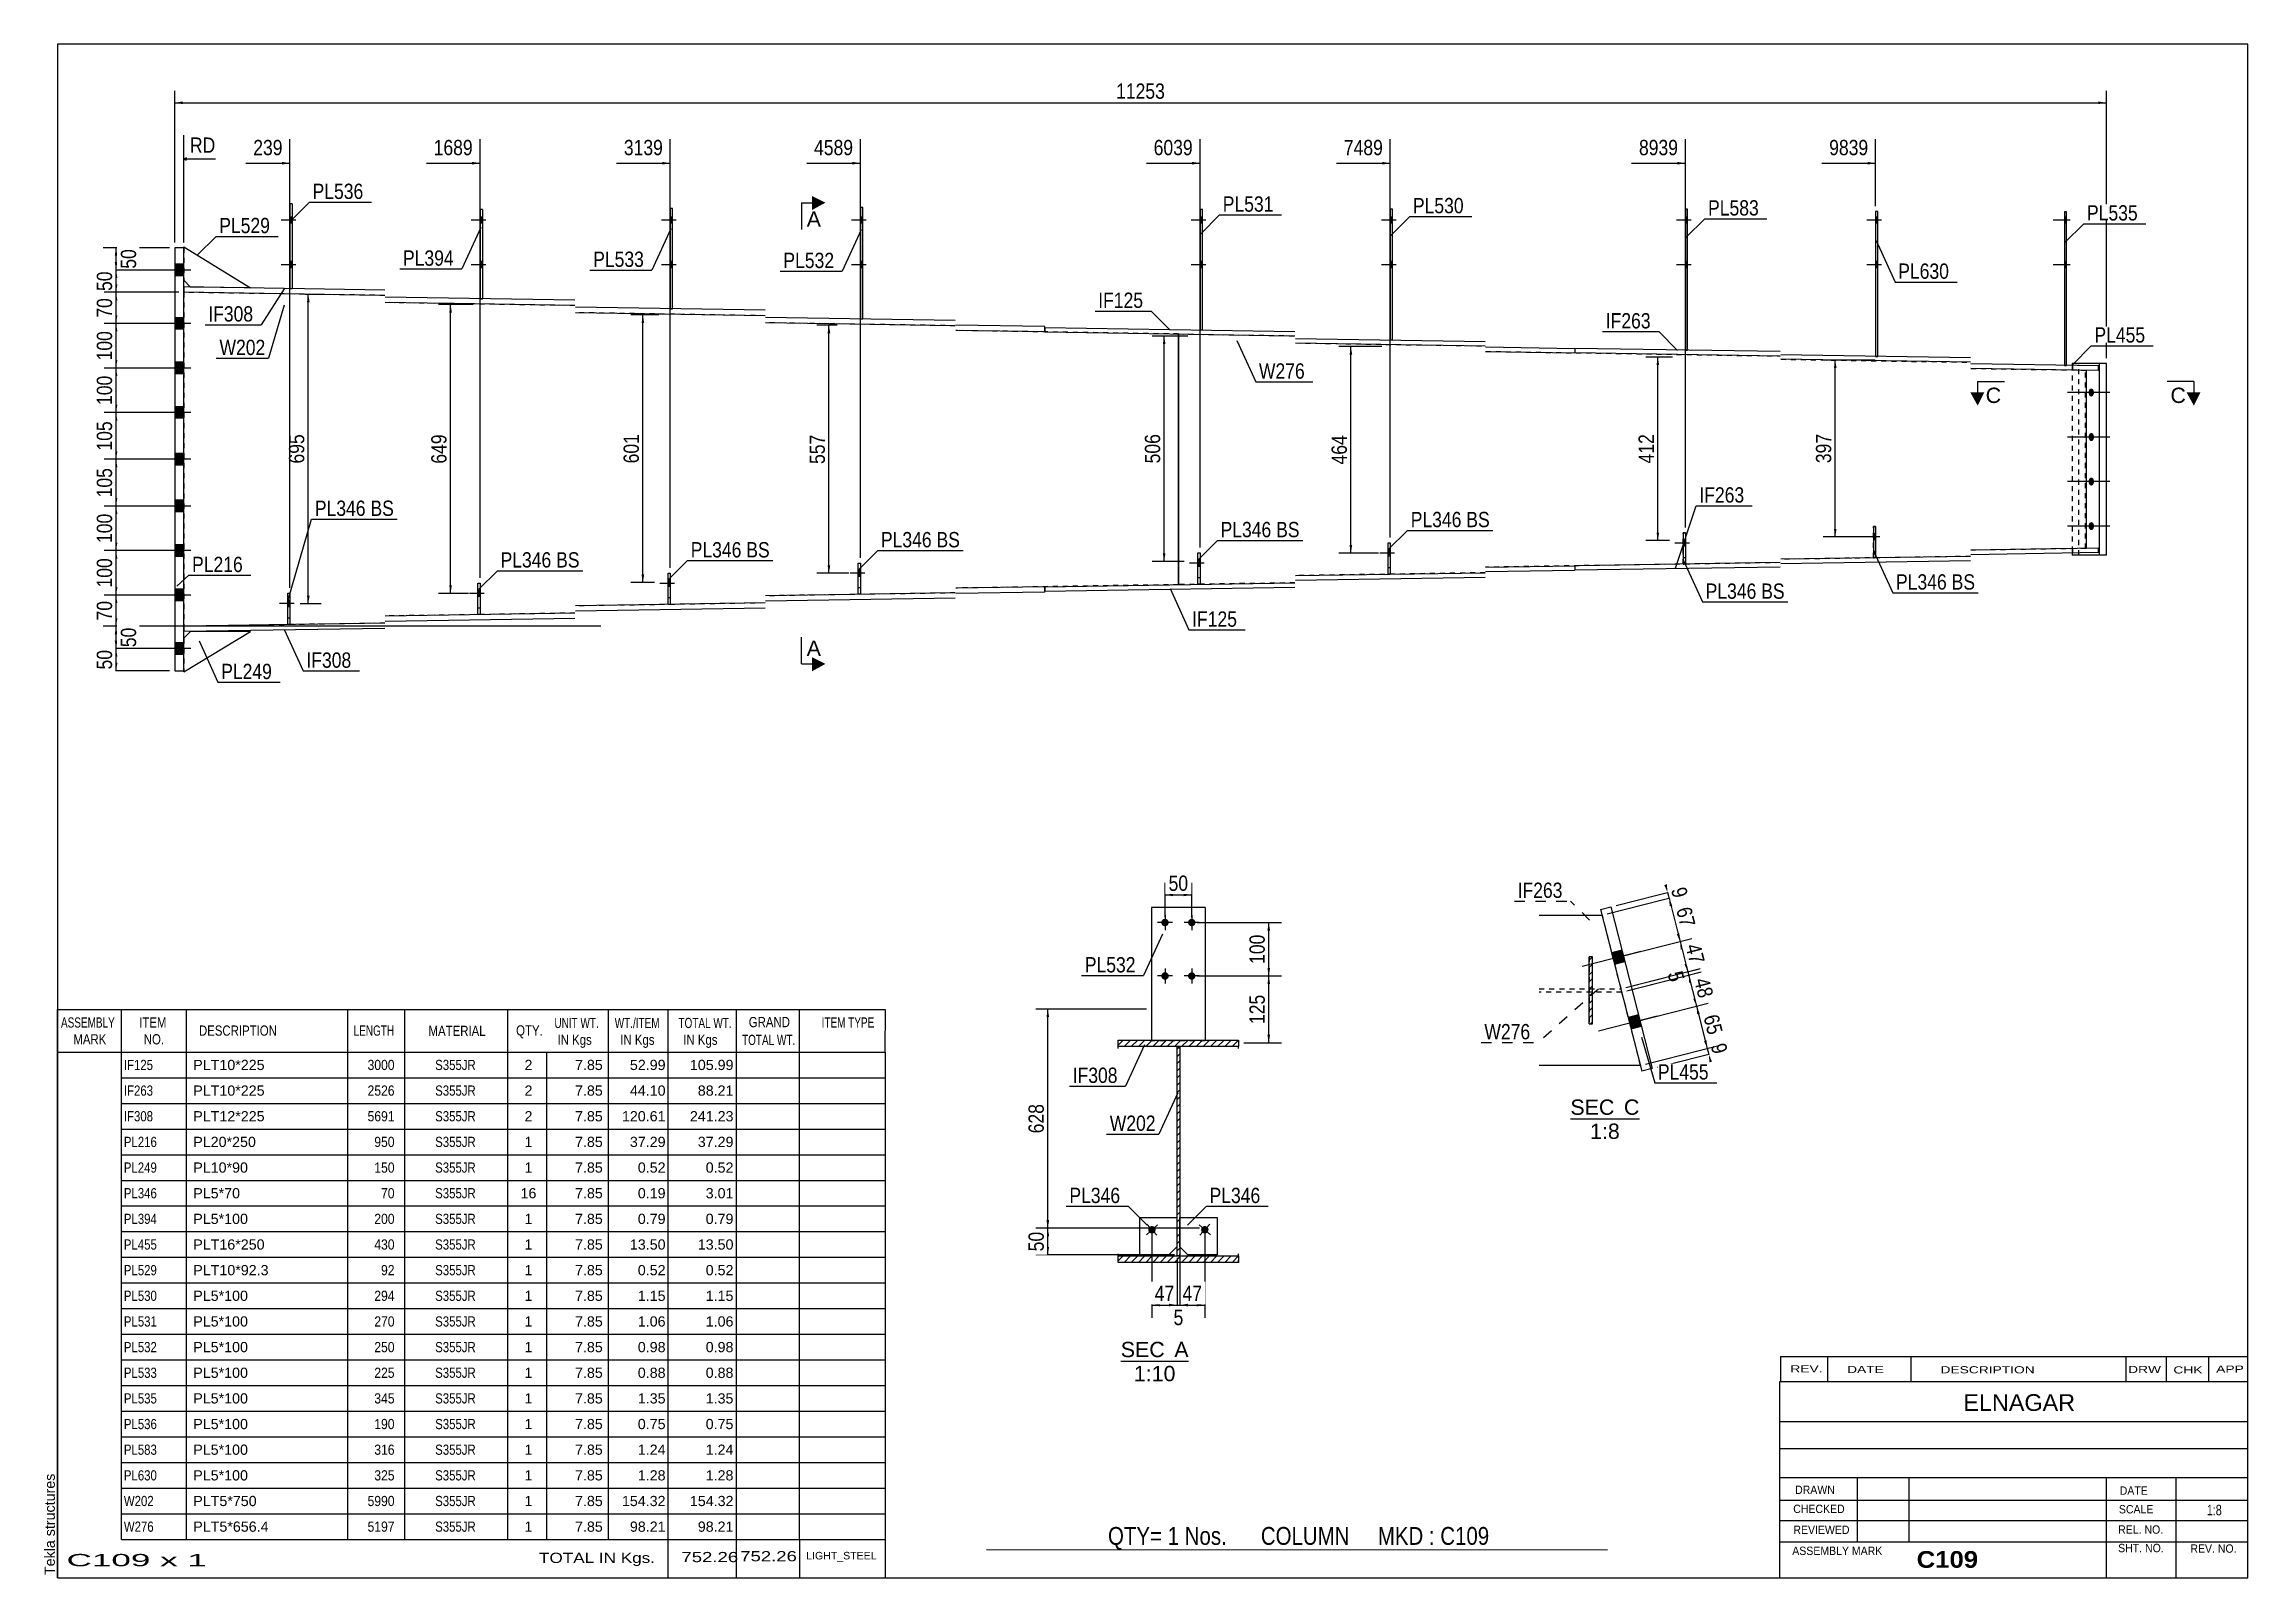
# Model space of a CAD drawing. Header units: millimetres. Extents: x -276 to 137, y -175 to 112.
import ezdxf

# ---------------------------------------------------------------- set-up
doc = ezdxf.new("R2010")
doc.units = ezdxf.units.MM
doc.linetypes.add('DXK_LINE_DOT1', pattern=[1.8814, 0.9407, -0.9407])
doc.linetypes.add('DXK_LINE_DOT2', pattern=[3.9198, 1.9599, -1.9599])
doc.styles.add('Arial', font='ARIAL.TTF', dxfattribs={"height": 0.2})
doc.styles.add('Arial Bold', font='ARIALBD.TTF', dxfattribs={"height": 0.2})
doc.styles.add('Arial Narrow', font='ARIALN.TTF', dxfattribs={"height": 0.2})

# ---------------------------------------------------------------- blocks, each defined once
blk = doc.blocks.new('Unknown-627316883-1210')
at = {"color": 5, "linetype": 'Continuous'}
for p, q in [((136.8, 112.43), (-273.2, 112.43)), ((-273.2, 112.43), (-273.2, -174.57)), ((136.8, -174.57), (136.8, 112.43)), ((-273.2, -174.57), (136.8, -174.57))]:
    blk.add_line(p, q, dxfattribs=at)
at = {"color": 174, "linetype": 'Continuous', "style": 'Arial'}
blk.add_text('Tekla structures', height=1.9102, rotation=90, dxfattribs=at).set_placement((-273.7, -174.07))
blk = doc.blocks.new('Unknown-627316883-12 - 1570')
at = {"color": 1, "linetype": 'Continuous'}
blk.add_line((-74.18, -134.04), (-61.49, -134.04), dxfattribs=at)
at = {"color": 0, "linetype": 'Continuous'}
blk.add_wipeout([(-65.96, -133.29), (-65.96, -130.29), (-74.18, -130.29), (-74.18, -133.29)], dxfattribs=at)
blk.add_wipeout([(-61.49, -133.29), (-61.49, -130.29), (-64.16, -130.29), (-64.16, -133.29)], dxfattribs=at)
blk.add_wipeout([(-63.95, -137.79), (-63.95, -134.79), (-71.73, -134.79), (-71.73, -137.79)], dxfattribs=at)
at = {"color": 136, "linetype": 'Continuous', "style": 'Arial'}
for s, height, p in [('SEC', 2.865, (-74.18, -133.29)), ('A', 2.87, (-64.16, -133.29)), ('1:10', 2.865, (-71.73, -137.79))]:
    blk.add_text(s, height=height, dxfattribs=at).set_placement(p)
blk = doc.blocks.new('Unknown-627316883-14 - 1257')
at = {"color": 1, "linetype": 'Continuous'}
blk.add_line((9.98, -88.69), (22.89, -88.69), dxfattribs=at)
at = {"color": 0, "linetype": 'Continuous'}
blk.add_wipeout([(18.2, -87.94), (18.2, -84.94), (9.98, -84.94), (9.98, -87.94)], dxfattribs=at)
blk.add_wipeout([(22.89, -87.94), (22.89, -84.94), (20, -84.94), (20, -87.94)], dxfattribs=at)
blk.add_wipeout([(19.22, -92.44), (19.22, -89.44), (13.66, -89.44), (13.66, -92.44)], dxfattribs=at)
at = {"color": 136, "linetype": 'Continuous', "style": 'Arial'}
for s, height, p in [('SEC', 2.865, (9.98, -87.94)), ('C', 2.87, (20, -87.94)), ('1:8', 2.865, (13.66, -92.44))]:
    blk.add_text(s, height=height, dxfattribs=at).set_placement(p)
blk = doc.blocks.new('Bolt-627316883-2163 - 1887')
at = {"linetype": 'Continuous'}
blk.add_hatch(color=3, dxfattribs=at).paths.add_polyline_path([(-59.33, 14.7), (-59.33, 15.87), (-59.75, 15.87), (-59.75, 14.7)])
at = {"color": 3, "linetype": 'Continuous'}
for p, q in [((-58.54, 15.28), (-61.29, 15.28)), ((-59.33, 15.87), (-59.75, 15.87)), ((-59.33, 14.7), (-59.75, 14.7))]:
    blk.add_line(p, q, dxfattribs=at)
blk = doc.blocks.new('Part-627316883-2042 - 1887')
at = {"color": 2, "linetype": 'Continuous'}
for p, q in [((-122.48, 81.84), (-122.9, 81.84)), ((-122.9, 81.84), (-122.9, 61.01)), ((-122.48, 61.01), (-122.48, 81.84)), ((-122.9, 61.01), (-122.48, 61.01))]:
    blk.add_line(p, q, dxfattribs=at)
blk = doc.blocks.new('Bolt-627316883-1914 - 1887')
at = {"linetype": 'Continuous'}
for points in [[(102.86, 78.9), (102.86, 80.06), (102.44, 80.06), (102.44, 78.9)], [(102.86, 78.9), (102.86, 80.06), (102.44, 80.06), (102.44, 78.9)], [(102.86, 70.56), (102.86, 71.73), (102.44, 71.73), (102.44, 70.56)], [(102.86, 70.56), (102.86, 71.73), (102.44, 71.73), (102.44, 70.56)]]:
    blk.add_hatch(color=3, dxfattribs=at).paths.add_polyline_path(points)
at = {"color": 3, "linetype": 'Continuous'}
for p, q in [((103.52, 79.48), (100.36, 79.48)), ((103.52, 79.48), (100.36, 79.48)), ((102.86, 80.06), (102.44, 80.06)), ((102.86, 80.06), (102.44, 80.06)), ((102.86, 78.9), (102.44, 78.9)), ((102.86, 78.9), (102.44, 78.9)), ((103.52, 71.15), (100.36, 71.15)), ((103.52, 71.15), (100.36, 71.15)), ((102.86, 71.73), (102.44, 71.73)), ((102.86, 71.73), (102.44, 71.73)), ((102.86, 70.56), (102.44, 70.56)), ((102.86, 70.56), (102.44, 70.56))]:
    blk.add_line(p, q, dxfattribs=at)
blk = doc.blocks.new('Part-627316883-2128 - 1887')
at = {"color": 2, "linetype": 'Continuous'}
for p, q in [((-63.38, 58.18), (-63.38, 11.28)), ((106.49, 51.41), (106.49, 18.05))]:
    blk.add_line(p, q, dxfattribs=at)
at = {"color": 7, "linetype": 'DXK_LINE_DOT1'}
for p, q in [((-63.38, 58.18), (-41.58, 57.84)), ((-41.48, 56.5), (-5.98, 55.95)), ((-5.88, 54.92), (49.26, 54.06)), ((49.36, 53.44), (84.86, 52.89)), ((84.96, 51.74), (106.49, 51.41)), ((106.38, 18.05), (106.38, 51.41)), ((84.86, 16.57), (49.36, 16.02)), ((106.49, 18.05), (84.96, 17.72)), ((-5.98, 13.51), (-41.48, 12.96)), ((49.26, 15.4), (-5.88, 14.54)), ((-41.58, 11.62), (-63.38, 11.28))]:
    blk.add_line(p, q, dxfattribs=at)
blk = doc.blocks.new('Part-627316883-2064 - 1887')
at = {"color": 2, "linetype": 'Continuous'}
for p, q in [((-249.58, -5.02), (-237.08, 2.48)), ((-248.33, 2.48), (-249.58, 1.23)), ((-237.08, 2.48), (-248.33, 2.48)), ((-249.58, -5.02), (-249.58, -4.85))]:
    blk.add_line(p, q, dxfattribs=at)
at = {"color": 7, "linetype": 'DXK_LINE_DOT1'}
blk.add_line((-249.58, 1.23), (-249.58, -4.85), dxfattribs=at)
blk = doc.blocks.new('Bolt-627316883-1915 - 1887')
at = {"linetype": 'Continuous'}
for points in [[(-229.28, 78.9), (-229.28, 80.06), (-229.7, 80.06), (-229.7, 78.9)], [(-229.28, 78.9), (-229.28, 80.06), (-229.7, 80.06), (-229.7, 78.9)], [(-229.28, 70.56), (-229.28, 71.73), (-229.7, 71.73), (-229.7, 70.56)], [(-229.28, 70.56), (-229.28, 71.73), (-229.7, 71.73), (-229.7, 70.56)]]:
    blk.add_hatch(color=3, dxfattribs=at).paths.add_polyline_path(points)
at = {"color": 3, "linetype": 'Continuous'}
for p, q in [((-228.61, 79.48), (-231.36, 79.48)), ((-228.61, 79.48), (-231.36, 79.48)), ((-229.28, 80.06), (-229.7, 80.06)), ((-229.28, 80.06), (-229.7, 80.06)), ((-229.28, 78.9), (-229.7, 78.9)), ((-229.28, 78.9), (-229.7, 78.9)), ((-228.61, 71.15), (-231.36, 71.15)), ((-228.61, 71.15), (-231.36, 71.15)), ((-229.28, 71.73), (-229.7, 71.73)), ((-229.28, 71.73), (-229.7, 71.73)), ((-229.28, 70.56), (-229.7, 70.56)), ((-229.28, 70.56), (-229.7, 70.56))]:
    blk.add_line(p, q, dxfattribs=at)
blk = doc.blocks.new('Bolt-627316883-1916 - 1887')
at = {"linetype": 'Continuous'}
for points in [[(-193.68, 78.9), (-193.68, 80.06), (-194.1, 80.06), (-194.1, 78.9)], [(-193.68, 78.9), (-193.68, 80.06), (-194.1, 80.06), (-194.1, 78.9)], [(-193.68, 70.56), (-193.68, 71.73), (-194.1, 71.73), (-194.1, 70.56)], [(-193.68, 70.56), (-193.68, 71.73), (-194.1, 71.73), (-194.1, 70.56)]]:
    blk.add_hatch(color=3, dxfattribs=at).paths.add_polyline_path(points)
at = {"color": 3, "linetype": 'Continuous'}
for p, q in [((-193.01, 79.48), (-195.76, 79.48)), ((-193.01, 79.48), (-195.76, 79.48)), ((-193.68, 80.06), (-194.1, 80.06)), ((-193.68, 80.06), (-194.1, 80.06)), ((-193.68, 78.9), (-194.1, 78.9)), ((-193.68, 78.9), (-194.1, 78.9)), ((-193.01, 71.15), (-195.76, 71.15)), ((-193.01, 71.15), (-195.76, 71.15)), ((-193.68, 71.73), (-194.1, 71.73)), ((-193.68, 71.73), (-194.1, 71.73)), ((-193.68, 70.56), (-194.1, 70.56)), ((-193.68, 70.56), (-194.1, 70.56))]:
    blk.add_line(p, q, dxfattribs=at)
blk = doc.blocks.new('Bolt-627316883-2168 - 1887')
at = {"color": 3, "linetype": 'DXK_LINE_DOT2'}
for p, q in [((-229.7, 8.31), (-230.11, 8.31)), ((-228.91, 7.73), (-231.66, 7.73)), ((-229.7, 7.15), (-230.11, 7.15))]:
    blk.add_line(p, q, dxfattribs=at)
blk = doc.blocks.new('Part-627316883-2296 - 1887')
at = {"color": 2, "linetype": 'Continuous'}
for p, q in [((-24.15, 13.26), (-24.15, 19.09)), ((-24.15, 19.09), (-23.73, 19.09)), ((-23.73, 19.09), (-23.73, 13.26)), ((-23.73, 13.26), (-24.15, 13.26))]:
    blk.add_line(p, q, dxfattribs=at)
blk = doc.blocks.new('Bolt-627316883-1917 - 1887')
at = {"linetype": 'Continuous'}
for points in [[(-249.58, 69.06), (-249.58, 71.23), (-251.25, 71.23), (-251.25, 69.06)], [(-249.58, 69.06), (-249.58, 71.23), (-251.25, 71.23), (-251.25, 69.06)], [(-249.58, 59.06), (-249.58, 61.23), (-251.25, 61.23), (-251.25, 59.06)], [(-249.58, 59.06), (-249.58, 61.23), (-251.25, 61.23), (-251.25, 59.06)], [(-249.58, 50.73), (-249.58, 52.9), (-251.25, 52.9), (-251.25, 50.73)], [(-249.58, 50.73), (-249.58, 52.9), (-251.25, 52.9), (-251.25, 50.73)], [(-249.58, 42.4), (-249.58, 44.56), (-251.25, 44.56), (-251.25, 42.4)], [(-249.58, 42.4), (-249.58, 44.56), (-251.25, 44.56), (-251.25, 42.4)], [(-249.58, 33.65), (-249.58, 35.81), (-251.25, 35.81), (-251.25, 33.65)], [(-249.58, 33.65), (-249.58, 35.81), (-251.25, 35.81), (-251.25, 33.65)], [(-249.58, 24.9), (-249.58, 27.06), (-251.25, 27.06), (-251.25, 24.9)], [(-249.58, 24.9), (-249.58, 27.06), (-251.25, 27.06), (-251.25, 24.9)], [(-249.58, 16.56), (-249.58, 18.73), (-251.25, 18.73), (-251.25, 16.56)], [(-249.58, 16.56), (-249.58, 18.73), (-251.25, 18.73), (-251.25, 16.56)], [(-249.58, 8.23), (-249.58, 10.4), (-251.25, 10.4), (-251.25, 8.23)], [(-249.58, 8.23), (-249.58, 10.4), (-251.25, 10.4), (-251.25, 8.23)], [(-249.58, -1.77), (-249.58, 0.4), (-251.25, 0.4), (-251.25, -1.77)], [(-249.58, -1.77), (-249.58, 0.4), (-251.25, 0.4), (-251.25, -1.77)]]:
    blk.add_hatch(color=3, dxfattribs=at).paths.add_polyline_path(points)
at = {"color": 3, "linetype": 'Continuous'}
for p, q in [((-248.26, 70.15), (-257.08, 70.15)), ((-248.26, 70.15), (-257.08, 70.15)), ((-249.58, 71.23), (-251.25, 71.23)), ((-249.58, 71.23), (-251.25, 71.23)), ((-249.58, 69.06), (-251.25, 69.06)), ((-249.58, 69.06), (-251.25, 69.06)), ((-248.26, 60.15), (-257.08, 60.15)), ((-248.26, 60.15), (-257.08, 60.15)), ((-249.58, 61.23), (-251.25, 61.23)), ((-249.58, 61.23), (-251.25, 61.23)), ((-249.58, 59.06), (-251.25, 59.06)), ((-249.58, 59.06), (-251.25, 59.06)), ((-248.26, 51.81), (-257.08, 51.81)), ((-248.26, 51.81), (-257.08, 51.81)), ((-249.58, 52.9), (-251.25, 52.9)), ((-249.58, 52.9), (-251.25, 52.9)), ((-249.58, 50.73), (-251.25, 50.73)), ((-249.58, 50.73), (-251.25, 50.73)), ((-248.26, 43.48), (-257.08, 43.48)), ((-248.26, 43.48), (-257.08, 43.48)), ((-249.58, 44.56), (-251.25, 44.56)), ((-249.58, 44.56), (-251.25, 44.56)), ((-249.58, 42.4), (-251.25, 42.4)), ((-249.58, 42.4), (-251.25, 42.4)), ((-248.26, 34.73), (-257.08, 34.73)), ((-248.26, 34.73), (-257.08, 34.73)), ((-249.58, 35.81), (-251.25, 35.81)), ((-249.58, 35.81), (-251.25, 35.81)), ((-249.58, 33.65), (-251.25, 33.65)), ((-249.58, 33.65), (-251.25, 33.65)), ((-248.26, 25.98), (-257.08, 25.98)), ((-248.26, 25.98), (-257.08, 25.98)), ((-249.58, 27.06), (-251.25, 27.06)), ((-249.58, 27.06), (-251.25, 27.06)), ((-249.58, 24.9), (-251.25, 24.9)), ((-249.58, 24.9), (-251.25, 24.9)), ((-248.26, 17.65), (-257.08, 17.65)), ((-248.26, 17.65), (-257.08, 17.65)), ((-249.58, 18.73), (-251.25, 18.73)), ((-249.58, 18.73), (-251.25, 18.73)), ((-249.58, 16.56), (-251.25, 16.56)), ((-249.58, 16.56), (-251.25, 16.56)), ((-248.26, 9.31), (-257.08, 9.31)), ((-248.26, 9.31), (-257.08, 9.31)), ((-249.58, 10.4), (-251.25, 10.4)), ((-249.58, 10.4), (-251.25, 10.4)), ((-249.58, 8.23), (-251.25, 8.23)), ((-249.58, 8.23), (-251.25, 8.23)), ((-249.58, 0.4), (-251.25, 0.4)), ((-249.58, 0.4), (-251.25, 0.4)), ((-248.26, -0.69), (-257.08, -0.69)), ((-248.26, -0.69), (-257.08, -0.69)), ((-249.58, -1.77), (-251.25, -1.77)), ((-249.58, -1.77), (-251.25, -1.77))]:
    blk.add_line(p, q, dxfattribs=at)
blk = doc.blocks.new('Part-627316883-1922 - 1887')
at = {"color": 7, "linetype": 'DXK_LINE_DOT1'}
for p, q in [((-211.95, 65.39), (-249.58, 65.98)), ((-249.58, 65.98), (-249.58, 3.48)), ((-176.35, 63.5), (-211.85, 64.06)), ((-140.75, 61.61), (-176.25, 62.17)), ((-105.15, 59.72), (-140.65, 60.28)), ((-63.38, 58.18), (-105.05, 58.83)), ((-105.15, 9.73), (-140.65, 9.18)), ((-63.38, 11.28), (-105.05, 10.63)), ((-176.35, 5.96), (-211.85, 5.4)), ((-140.75, 7.85), (-176.25, 7.29)), ((-211.95, 4.07), (-249.58, 3.48))]:
    blk.add_line(p, q, dxfattribs=at)
at = {"color": 2, "linetype": 'Continuous'}
blk.add_line((-63.38, 11.28), (-63.38, 58.18), dxfattribs=at)
blk = doc.blocks.new('Part-627316883-2091 - 1887')
at = {"color": 2, "linetype": 'Continuous'}
for p, q in [((-249.58, 74.31), (-251.25, 74.31)), ((-251.25, 74.31), (-251.25, -4.85)), ((-249.58, -4.85), (-249.58, 74.31)), ((-251.25, -4.85), (-249.58, -4.85))]:
    blk.add_line(p, q, dxfattribs=at)
blk = doc.blocks.new('Bolt-627316883-2166 - 1887')
at = {"color": 3, "linetype": 'DXK_LINE_DOT2'}
for p, q in [((-193.31, 9.62), (-196.06, 9.62)), ((-194.1, 10.2), (-194.51, 10.2)), ((-194.1, 9.03), (-194.51, 9.03))]:
    blk.add_line(p, q, dxfattribs=at)
blk = doc.blocks.new('Part-627316883-1927 - 1887')
at = {"color": 2, "linetype": 'Continuous'}
for p, q in [((-23.31, 81.56), (-23.73, 81.56)), ((-23.73, 81.56), (-23.73, 57.07)), ((-23.31, 57.07), (-23.31, 81.56)), ((-23.73, 57.07), (-23.31, 57.07))]:
    blk.add_line(p, q, dxfattribs=at)
blk = doc.blocks.new('Bolt-627316883-2172 - 1887')
at = {"color": 3, "linetype": 'DXK_LINE_DOT2'}
for p, q in [((-22.94, 17.17), (-25.69, 17.17)), ((-23.73, 17.76), (-24.15, 17.76)), ((-23.73, 16.59), (-24.15, 16.59))]:
    blk.add_line(p, q, dxfattribs=at)
blk = doc.blocks.new('Part-627316883-1949 - 1887')
at = {"color": 2, "linetype": 'Continuous'}
for p, q in [((31.92, 81.51), (31.51, 81.51)), ((31.51, 81.51), (31.51, 55.18)), ((31.92, 55.18), (31.92, 81.51)), ((31.51, 55.18), (31.92, 55.18))]:
    blk.add_line(p, q, dxfattribs=at)
blk = doc.blocks.new('Bolt-627316883-2170 - 1887')
at = {"color": 3, "linetype": 'DXK_LINE_DOT2'}
for p, q in [((-122.11, 13.4), (-124.86, 13.4)), ((-122.9, 13.98), (-123.31, 13.98)), ((-122.9, 12.81), (-123.31, 12.81))]:
    blk.add_line(p, q, dxfattribs=at)
blk = doc.blocks.new('Part-627316883-1971 - 1887')
at = {"color": 2, "linetype": 'Continuous'}
for p, q in [((102.86, 81.06), (102.44, 81.06)), ((102.44, 81.06), (102.44, 52.31)), ((102.86, 52.31), (102.86, 81.06)), ((102.44, 52.31), (102.86, 52.31))]:
    blk.add_line(p, q, dxfattribs=at)
blk = doc.blocks.new('Part-627316883-2096 - 1887')
at = {"color": 2, "linetype": 'Continuous'}
for p, q in [((84.86, 16.57), (49.36, 16.02)), ((108.82, 18.09), (84.96, 17.72)), ((108.82, 17.26), (84.96, 16.88)), ((108.82, 17.26), (108.82, 18.09)), ((49.26, 15.4), (10.79, 14.8)), ((10.79, 14.8), (10.8, 13.97)), ((49.26, 14.57), (10.8, 13.97)), ((84.86, 15.74), (49.36, 15.19))]:
    blk.add_line(p, q, dxfattribs=at)
at = {"color": 7, "linetype": 'DXK_LINE_DOT1'}
blk.add_line((104.05, 17.18), (104.05, 18.02), dxfattribs=at)
blk = doc.blocks.new('Part-627316883-2156 - 1887')
at = {"color": 2, "linetype": 'Continuous'}
for p, q in [((110.3, 52.65), (103.87, 52.65)), ((103.87, 52.65), (103.87, 52.28)), ((109.01, 16.81), (109.01, 52.65)), ((110.3, 16.81), (110.3, 52.65)), ((103.87, 17.18), (103.87, 16.81)), ((110.3, 16.81), (103.87, 16.81))]:
    blk.add_line(p, q, dxfattribs=at)
at = {"color": 7, "linetype": 'DXK_LINE_DOT1'}
for p, q in [((103.87, 52.28), (103.87, 17.18)), ((105.16, 16.81), (105.16, 52.65))]:
    blk.add_line(p, q, dxfattribs=at)
blk = doc.blocks.new('Part-627316883-1993 - 1887')
at = {"color": 2, "linetype": 'Continuous'}
for p, q in [((-229.7, 82.51), (-229.7, 66.68)), ((-229.28, 82.51), (-229.7, 82.51)), ((-229.28, 82.51), (-229.28, 66.68)), ((-229.7, 66.68), (-229.28, 66.68))]:
    blk.add_line(p, q, dxfattribs=at)
blk = doc.blocks.new('Bolt-627316883-2162 - 1887')
at = {"color": 3, "linetype": 'DXK_LINE_DOT2'}
for p, q in [((-58.54, 15.28), (-61.29, 15.28)), ((-59.33, 15.87), (-59.75, 15.87)), ((-59.33, 14.7), (-59.75, 14.7))]:
    blk.add_line(p, q, dxfattribs=at)
blk = doc.blocks.new('Part-627316883-2015 - 1887')
at = {"color": 2, "linetype": 'Continuous'}
for p, q in [((-194.1, 81.45), (-194.1, 64.79)), ((-193.68, 81.45), (-194.1, 81.45)), ((-193.68, 81.45), (-193.68, 64.79)), ((-194.1, 64.79), (-193.68, 64.79))]:
    blk.add_line(p, q, dxfattribs=at)
blk = doc.blocks.new('Part-627316883-2148 - 1887')
at = {"color": 2, "linetype": 'Continuous'}
for p, q in [((-88.37, 59.4), (-88.38, 58.57)), ((-88.38, 58.57), (-41.58, 57.84)), ((-88.37, 59.4), (-41.58, 58.67)), ((-41.48, 57.33), (-5.98, 56.78)), ((-41.48, 56.5), (-5.98, 55.95)), ((-5.88, 55.75), (10.8, 55.49)), ((-5.88, 54.92), (10.79, 54.66)), ((10.8, 55.49), (10.79, 54.66))]:
    blk.add_line(p, q, dxfattribs=at)
blk = doc.blocks.new('Part-627316883-2037 - 1887')
at = {"color": 2, "linetype": 'Continuous'}
for p, q in [((-158.08, 81.65), (-158.5, 81.65)), ((-158.5, 81.65), (-158.5, 62.9)), ((-158.08, 62.9), (-158.08, 81.65)), ((-158.5, 62.9), (-158.08, 62.9))]:
    blk.add_line(p, q, dxfattribs=at)
blk = doc.blocks.new('Bolt-627316883-2150 - 1887')
at = {"linetype": 'Continuous'}
for points in [[(-58.91, 78.9), (-58.91, 80.06), (-59.33, 80.06), (-59.33, 78.9)], [(-58.91, 78.9), (-58.91, 80.06), (-59.33, 80.06), (-59.33, 78.9)], [(-58.91, 70.56), (-58.91, 71.73), (-59.33, 71.73), (-59.33, 70.56)], [(-58.91, 70.56), (-58.91, 71.73), (-59.33, 71.73), (-59.33, 70.56)]]:
    blk.add_hatch(color=3, dxfattribs=at).paths.add_polyline_path(points)
at = {"color": 3, "linetype": 'Continuous'}
for p, q in [((-58.25, 79.48), (-61, 79.48)), ((-58.25, 79.48), (-61, 79.48)), ((-58.91, 80.06), (-59.33, 80.06)), ((-58.91, 80.06), (-59.33, 80.06)), ((-58.91, 78.9), (-59.33, 78.9)), ((-58.91, 78.9), (-59.33, 78.9)), ((-58.25, 71.15), (-61, 71.15)), ((-58.25, 71.15), (-61, 71.15)), ((-58.91, 71.73), (-59.33, 71.73)), ((-58.91, 71.73), (-59.33, 71.73)), ((-58.91, 70.56), (-59.33, 70.56)), ((-58.91, 70.56), (-59.33, 70.56))]:
    blk.add_line(p, q, dxfattribs=at)
blk = doc.blocks.new('Part-627316883-2086 - 1887')
at = {"color": 2, "linetype": 'Continuous'}
for p, q in [((-249.58, 74.31), (-249.58, 74.48)), ((-249.58, 74.48), (-237.08, 66.79)), ((-249.58, 68.23), (-248.33, 66.96)), ((-237.08, 66.79), (-248.33, 66.96))]:
    blk.add_line(p, q, dxfattribs=at)
at = {"color": 7, "linetype": 'DXK_LINE_DOT1'}
blk.add_line((-249.58, 74.31), (-249.58, 68.23), dxfattribs=at)
blk = doc.blocks.new('Bolt-627316883-2151 - 1887')
at = {"linetype": 'Continuous'}
for points in [[(31.92, 78.9), (31.92, 80.06), (31.51, 80.06), (31.51, 78.9)], [(31.92, 78.9), (31.92, 80.06), (31.51, 80.06), (31.51, 78.9)], [(31.92, 70.56), (31.92, 71.73), (31.51, 71.73), (31.51, 70.56)], [(31.92, 70.56), (31.92, 71.73), (31.51, 71.73), (31.51, 70.56)]]:
    blk.add_hatch(color=3, dxfattribs=at).paths.add_polyline_path(points)
at = {"color": 3, "linetype": 'Continuous'}
for p, q in [((32.59, 79.48), (29.84, 79.48)), ((32.59, 79.48), (29.84, 79.48)), ((31.92, 80.06), (31.51, 80.06)), ((31.92, 80.06), (31.51, 80.06)), ((31.92, 78.9), (31.51, 78.9)), ((31.92, 78.9), (31.51, 78.9)), ((32.59, 71.15), (29.84, 71.15)), ((32.59, 71.15), (29.84, 71.15)), ((31.92, 71.73), (31.51, 71.73)), ((31.92, 71.73), (31.51, 71.73)), ((31.92, 70.56), (31.51, 70.56)), ((31.92, 70.56), (31.51, 70.56))]:
    blk.add_line(p, q, dxfattribs=at)
blk = doc.blocks.new('Part-627316883-4785 - 1887')
at = {"color": 2, "linetype": 'Continuous'}
for p, q in [((67.52, 81.09), (67.11, 81.09)), ((67.11, 81.09), (67.11, 54)), ((67.52, 54), (67.52, 81.09)), ((67.11, 54), (67.52, 54))]:
    blk.add_line(p, q, dxfattribs=at)
blk = doc.blocks.new('Part-627316883-2118 - 1887')
at = {"color": 2, "linetype": 'Continuous'}
for p, q in [((-41.48, 12.96), (-5.98, 13.51)), ((-41.48, 12.12), (-5.98, 12.68)), ((-5.88, 14.54), (10.79, 14.8)), ((-5.88, 13.71), (10.8, 13.97)), ((10.79, 14.8), (10.8, 13.97)), ((-88.38, 10.89), (-41.58, 11.62)), ((-88.38, 10.89), (-88.37, 10.06)), ((-88.37, 10.06), (-41.58, 10.79))]:
    blk.add_line(p, q, dxfattribs=at)
blk = doc.blocks.new('Part-627316883-2123 - 1887')
at = {"color": 2, "linetype": 'Continuous'}
for p, q in [((-105.15, 9.73), (-140.65, 9.18)), ((-105.15, 8.73), (-140.65, 8.18)), ((-88.38, 10.89), (-105.05, 10.63)), ((-88.37, 9.89), (-105.05, 9.63)), ((-88.37, 9.89), (-88.38, 10.89)), ((-176.35, 5.96), (-211.85, 5.4)), ((-176.35, 4.96), (-211.85, 4.4)), ((-140.75, 7.85), (-176.25, 7.29)), ((-140.75, 6.85), (-176.25, 6.29)), ((-211.95, 4.07), (-249.58, 3.48)), ((-249.58, 3.48), (-249.57, 2.48)), ((-211.95, 3.07), (-249.57, 2.48))]:
    blk.add_line(p, q, dxfattribs=at)
blk = doc.blocks.new('Part-627316883-2143 - 1887')
at = {"color": 2, "linetype": 'Continuous'}
for p, q in [((-249.57, 66.98), (-249.58, 65.98)), ((-211.95, 66.39), (-249.57, 66.98)), ((-211.95, 65.39), (-249.58, 65.98)), ((-176.35, 64.5), (-211.85, 65.06)), ((-176.35, 63.5), (-211.85, 64.06)), ((-140.75, 62.61), (-176.25, 63.17)), ((-140.75, 61.61), (-176.25, 62.17)), ((-105.15, 60.72), (-140.65, 61.28)), ((-105.15, 59.72), (-140.65, 60.28)), ((-88.37, 59.57), (-105.05, 59.83)), ((-88.38, 58.57), (-105.05, 58.83)), ((-88.38, 58.57), (-88.37, 59.57))]:
    blk.add_line(p, q, dxfattribs=at)
blk = doc.blocks.new('Bolt-627316883-2149 - 1887')
at = {"linetype": 'Continuous'}
for points in [[(107.99, 47.23), (107.98, 47.07), (107.94, 46.92), (107.89, 46.79), (107.82, 46.67), (107.73, 46.58), (107.64, 46.52), (107.53, 46.48), (107.43, 46.48), (107.33, 46.52), (107.23, 46.58), (107.14, 46.67), (107.07, 46.79), (107.02, 46.92), (106.99, 47.07), (106.98, 47.23), (106.99, 47.39), (107.02, 47.53), (107.07, 47.67), (107.14, 47.79), (107.23, 47.88), (107.33, 47.94), (107.43, 47.98), (107.53, 47.98), (107.64, 47.94), (107.73, 47.88), (107.82, 47.79), (107.89, 47.67), (107.94, 47.53), (107.98, 47.39)], [(107.99, 38.9), (107.98, 38.74), (107.94, 38.59), (107.89, 38.46), (107.82, 38.34), (107.73, 38.25), (107.64, 38.18), (107.53, 38.15), (107.43, 38.15), (107.33, 38.18), (107.23, 38.25), (107.14, 38.34), (107.07, 38.46), (107.02, 38.59), (106.99, 38.74), (106.98, 38.9), (106.99, 39.05), (107.02, 39.2), (107.07, 39.34), (107.14, 39.45), (107.23, 39.55), (107.33, 39.61), (107.43, 39.64), (107.53, 39.64), (107.64, 39.61), (107.73, 39.55), (107.82, 39.45), (107.89, 39.34), (107.94, 39.2), (107.98, 39.05)], [(107.99, 30.56), (107.98, 30.41), (107.94, 30.26), (107.89, 30.12), (107.82, 30.01), (107.73, 29.91), (107.64, 29.85), (107.53, 29.82), (107.43, 29.82), (107.33, 29.85), (107.23, 29.91), (107.14, 30.01), (107.07, 30.12), (107.02, 30.26), (106.99, 30.41), (106.98, 30.56), (106.99, 30.72), (107.02, 30.87), (107.07, 31), (107.14, 31.12), (107.23, 31.21), (107.33, 31.28), (107.43, 31.31), (107.53, 31.31), (107.64, 31.28), (107.73, 31.21), (107.82, 31.12), (107.89, 31), (107.94, 30.87), (107.98, 30.72)], [(107.99, 22.23), (107.98, 22.07), (107.94, 21.92), (107.89, 21.79), (107.82, 21.67), (107.73, 21.58), (107.64, 21.52), (107.53, 21.48), (107.43, 21.48), (107.33, 21.52), (107.23, 21.58), (107.14, 21.67), (107.07, 21.79), (107.02, 21.92), (106.99, 22.07), (106.98, 22.23), (106.99, 22.39), (107.02, 22.53), (107.07, 22.67), (107.14, 22.79), (107.23, 22.88), (107.33, 22.94), (107.43, 22.98), (107.53, 22.98), (107.64, 22.94), (107.73, 22.88), (107.82, 22.79), (107.89, 22.67), (107.94, 22.53), (107.98, 22.39)]]:
    blk.add_hatch(color=3, dxfattribs=at).paths.add_polyline_path(points)
at = {"color": 3, "linetype": 'DXK_LINE_DOT2'}
for p, q in [((108.88, 47.23), (101.55, 47.23)), ((108.88, 38.9), (101.55, 38.9)), ((108.88, 30.56), (101.55, 30.56)), ((108.88, 22.23), (101.55, 22.23))]:
    blk.add_line(p, q, dxfattribs=at)
at = {"color": 3, "linetype": 'Continuous'}
for p, q in [((110.93, 47.23), (103.61, 47.23)), ((110.93, 38.9), (103.61, 38.9)), ((110.93, 30.56), (103.61, 30.56)), ((110.93, 22.23), (103.61, 22.23))]:
    blk.add_line(p, q, dxfattribs=at)
blk = doc.blocks.new('Bolt-627316883-2164 - 1887')
at = {"color": 3, "linetype": 'DXK_LINE_DOT2'}
for p, q in [((-157.71, 11.51), (-160.46, 11.51)), ((-158.5, 12.09), (-158.91, 12.09)), ((-158.5, 10.92), (-158.91, 10.92))]:
    blk.add_line(p, q, dxfattribs=at)
blk = doc.blocks.new('Bolt-627316883-2165 - 1887')
at = {"linetype": 'Continuous'}
blk.add_hatch(color=3, dxfattribs=at).paths.add_polyline_path([(-158.5, 10.92), (-158.5, 12.09), (-158.91, 12.09), (-158.91, 10.92)])
at = {"color": 3, "linetype": 'Continuous'}
for p, q in [((-157.71, 11.51), (-160.46, 11.51)), ((-158.5, 12.09), (-158.91, 12.09)), ((-158.5, 10.92), (-158.91, 10.92))]:
    blk.add_line(p, q, dxfattribs=at)
blk = doc.blocks.new('Bolt-627316883-2167 - 1887')
at = {"linetype": 'Continuous'}
blk.add_hatch(color=3, dxfattribs=at).paths.add_polyline_path([(-194.1, 9.03), (-194.1, 10.2), (-194.51, 10.2), (-194.51, 9.03)])
at = {"color": 3, "linetype": 'Continuous'}
for p, q in [((-193.31, 9.62), (-196.06, 9.62)), ((-194.1, 10.2), (-194.51, 10.2)), ((-194.1, 9.03), (-194.51, 9.03))]:
    blk.add_line(p, q, dxfattribs=at)
blk = doc.blocks.new('Bolt-627316883-2169 - 1887')
at = {"linetype": 'Continuous'}
blk.add_hatch(color=3, dxfattribs=at).paths.add_polyline_path([(-229.7, 7.15), (-229.7, 8.31), (-230.11, 8.31), (-230.11, 7.15)])
at = {"color": 3, "linetype": 'Continuous'}
for p, q in [((-229.7, 8.31), (-230.11, 8.31)), ((-228.91, 7.73), (-231.66, 7.73)), ((-229.7, 7.15), (-230.11, 7.15))]:
    blk.add_line(p, q, dxfattribs=at)
blk = doc.blocks.new('Bolt-627316883-2171 - 1887')
at = {"linetype": 'Continuous'}
blk.add_hatch(color=3, dxfattribs=at).paths.add_polyline_path([(-122.9, 12.81), (-122.9, 13.98), (-123.31, 13.98), (-123.31, 12.81)])
at = {"color": 3, "linetype": 'Continuous'}
for p, q in [((-122.11, 13.4), (-124.86, 13.4)), ((-122.9, 13.98), (-123.31, 13.98)), ((-122.9, 12.81), (-123.31, 12.81))]:
    blk.add_line(p, q, dxfattribs=at)
blk = doc.blocks.new('Bolt-627316883-2173 - 1887')
at = {"linetype": 'Continuous'}
blk.add_hatch(color=3, dxfattribs=at).paths.add_polyline_path([(-23.73, 16.59), (-23.73, 17.76), (-24.15, 17.76), (-24.15, 16.59)])
at = {"color": 3, "linetype": 'Continuous'}
for p, q in [((-22.94, 17.17), (-25.69, 17.17)), ((-23.73, 17.76), (-24.15, 17.76)), ((-23.73, 16.59), (-24.15, 16.59))]:
    blk.add_line(p, q, dxfattribs=at)
blk = doc.blocks.new('Bolt-627316883-2174 - 1887')
at = {"color": 3, "linetype": 'DXK_LINE_DOT2'}
for p, q in [((32.3, 19.04), (29.55, 19.04)), ((31.51, 19.62), (31.09, 19.62)), ((31.51, 18.45), (31.09, 18.45))]:
    blk.add_line(p, q, dxfattribs=at)
blk = doc.blocks.new('Bolt-627316883-2175 - 1887')
at = {"linetype": 'Continuous'}
blk.add_hatch(color=3, dxfattribs=at).paths.add_polyline_path([(31.51, 18.45), (31.51, 19.62), (31.09, 19.62), (31.09, 18.45)])
at = {"color": 3, "linetype": 'Continuous'}
for p, q in [((32.3, 19.04), (29.55, 19.04)), ((31.51, 19.62), (31.09, 19.62)), ((31.51, 18.45), (31.09, 18.45))]:
    blk.add_line(p, q, dxfattribs=at)
blk = doc.blocks.new('Bolt-627316883-2178 - 1887')
at = {"linetype": 'Continuous'}
for points in [[(-23.31, 78.9), (-23.31, 80.06), (-23.73, 80.06), (-23.73, 78.9)], [(-23.31, 78.9), (-23.31, 80.06), (-23.73, 80.06), (-23.73, 78.9)], [(-23.31, 70.56), (-23.31, 71.73), (-23.73, 71.73), (-23.73, 70.56)], [(-23.31, 70.56), (-23.31, 71.73), (-23.73, 71.73), (-23.73, 70.56)]]:
    blk.add_hatch(color=3, dxfattribs=at).paths.add_polyline_path(points)
at = {"color": 3, "linetype": 'Continuous'}
for p, q in [((-22.65, 79.48), (-25.4, 79.48)), ((-22.65, 79.48), (-25.4, 79.48)), ((-23.31, 80.06), (-23.73, 80.06)), ((-23.31, 80.06), (-23.73, 80.06)), ((-23.31, 78.9), (-23.73, 78.9)), ((-23.31, 78.9), (-23.73, 78.9)), ((-22.65, 71.15), (-25.4, 71.15)), ((-22.65, 71.15), (-25.4, 71.15)), ((-23.31, 71.73), (-23.73, 71.73)), ((-23.31, 71.73), (-23.73, 71.73)), ((-23.31, 70.56), (-23.73, 70.56)), ((-23.31, 70.56), (-23.73, 70.56))]:
    blk.add_line(p, q, dxfattribs=at)
blk = doc.blocks.new('Bolt-627316883-2179 - 1887')
at = {"linetype": 'Continuous'}
for points in [[(-158.08, 78.9), (-158.08, 80.06), (-158.5, 80.06), (-158.5, 78.9)], [(-158.08, 78.9), (-158.08, 80.06), (-158.5, 80.06), (-158.5, 78.9)], [(-158.08, 70.56), (-158.08, 71.73), (-158.5, 71.73), (-158.5, 70.56)], [(-158.08, 70.56), (-158.08, 71.73), (-158.5, 71.73), (-158.5, 70.56)]]:
    blk.add_hatch(color=3, dxfattribs=at).paths.add_polyline_path(points)
at = {"color": 3, "linetype": 'Continuous'}
for p, q in [((-157.41, 79.48), (-160.16, 79.48)), ((-157.41, 79.48), (-160.16, 79.48)), ((-158.08, 80.06), (-158.5, 80.06)), ((-158.08, 80.06), (-158.5, 80.06)), ((-158.08, 78.9), (-158.5, 78.9)), ((-158.08, 78.9), (-158.5, 78.9)), ((-157.41, 71.15), (-160.16, 71.15)), ((-157.41, 71.15), (-160.16, 71.15)), ((-158.08, 71.73), (-158.5, 71.73)), ((-158.08, 71.73), (-158.5, 71.73)), ((-158.08, 70.56), (-158.5, 70.56)), ((-158.08, 70.56), (-158.5, 70.56))]:
    blk.add_line(p, q, dxfattribs=at)
blk = doc.blocks.new('Bolt-627316883-2180 - 1887')
at = {"linetype": 'Continuous'}
for points in [[(-122.48, 78.9), (-122.48, 80.06), (-122.9, 80.06), (-122.9, 78.9)], [(-122.48, 78.9), (-122.48, 80.06), (-122.9, 80.06), (-122.9, 78.9)], [(-122.48, 70.56), (-122.48, 71.73), (-122.9, 71.73), (-122.9, 70.56)], [(-122.48, 70.56), (-122.48, 71.73), (-122.9, 71.73), (-122.9, 70.56)]]:
    blk.add_hatch(color=3, dxfattribs=at).paths.add_polyline_path(points)
at = {"color": 3, "linetype": 'Continuous'}
for p, q in [((-121.81, 79.48), (-124.56, 79.48)), ((-121.81, 79.48), (-124.56, 79.48)), ((-122.48, 80.06), (-122.9, 80.06)), ((-122.48, 80.06), (-122.9, 80.06)), ((-122.48, 78.9), (-122.9, 78.9)), ((-122.48, 78.9), (-122.9, 78.9)), ((-121.81, 71.15), (-124.56, 71.15)), ((-121.81, 71.15), (-124.56, 71.15)), ((-122.48, 71.73), (-122.9, 71.73)), ((-122.48, 71.73), (-122.9, 71.73)), ((-122.48, 70.56), (-122.9, 70.56)), ((-122.48, 70.56), (-122.9, 70.56))]:
    blk.add_line(p, q, dxfattribs=at)
blk = doc.blocks.new('Part-627316883-2202 - 1887')
at = {"color": 7, "linetype": 'DXK_LINE_DOT1'}
for p, q in [((-59.75, 11.37), (-59.75, 17.2)), ((-59.75, 17.2), (-59.33, 17.2)), ((-59.33, 17.2), (-59.33, 11.37)), ((-59.75, 12.62), (-59.33, 12.62)), ((-59.33, 11.37), (-59.75, 11.37))]:
    blk.add_line(p, q, dxfattribs=at)
blk = doc.blocks.new('Part-627316883-2224 - 1887')
at = {"color": 2, "linetype": 'Continuous'}
for p, q in [((-59.75, 11.37), (-59.75, 17.2)), ((-59.75, 17.2), (-59.33, 17.2)), ((-59.33, 17.2), (-59.33, 11.37)), ((-59.33, 11.37), (-59.75, 11.37))]:
    blk.add_line(p, q, dxfattribs=at)
blk = doc.blocks.new('Part-627316883-2246 - 1887')
at = {"color": 2, "linetype": 'Continuous'}
for p, q in [((-58.91, 81.45), (-59.33, 81.45)), ((-59.33, 81.45), (-59.33, 58.95)), ((-58.91, 58.95), (-58.91, 81.45)), ((-59.33, 58.95), (-58.91, 58.95))]:
    blk.add_line(p, q, dxfattribs=at)
blk = doc.blocks.new('Part-627316883-2251 - 1887')
at = {"color": 7, "linetype": 'DXK_LINE_DOT1'}
for p, q in [((-158.91, 7.59), (-158.91, 13.42)), ((-158.91, 13.42), (-158.5, 13.42)), ((-158.5, 13.42), (-158.5, 7.59)), ((-158.91, 8.84), (-158.5, 8.84)), ((-158.5, 7.59), (-158.91, 7.59))]:
    blk.add_line(p, q, dxfattribs=at)
blk = doc.blocks.new('Part-627316883-2256 - 1887')
at = {"color": 2, "linetype": 'Continuous'}
for p, q in [((-158.91, 7.59), (-158.91, 13.42)), ((-158.91, 13.42), (-158.5, 13.42)), ((-158.5, 13.42), (-158.5, 7.59)), ((-158.5, 7.59), (-158.91, 7.59))]:
    blk.add_line(p, q, dxfattribs=at)
blk = doc.blocks.new('Part-627316883-2261 - 1887')
at = {"color": 7, "linetype": 'DXK_LINE_DOT1'}
for p, q in [((-194.51, 5.7), (-194.51, 11.53)), ((-194.51, 11.53), (-194.1, 11.53)), ((-194.1, 11.53), (-194.1, 5.7)), ((-194.51, 6.95), (-194.1, 6.95)), ((-194.1, 5.7), (-194.51, 5.7))]:
    blk.add_line(p, q, dxfattribs=at)
blk = doc.blocks.new('Part-627316883-2266 - 1887')
at = {"color": 2, "linetype": 'Continuous'}
for p, q in [((-194.51, 5.7), (-194.51, 11.53)), ((-194.51, 11.53), (-194.1, 11.53)), ((-194.1, 11.53), (-194.1, 5.7)), ((-194.1, 5.7), (-194.51, 5.7))]:
    blk.add_line(p, q, dxfattribs=at)
blk = doc.blocks.new('Part-627316883-2271 - 1887')
at = {"color": 7, "linetype": 'DXK_LINE_DOT1'}
for p, q in [((-230.11, 3.81), (-230.11, 9.65)), ((-230.11, 9.65), (-229.7, 9.65)), ((-229.7, 9.65), (-229.7, 3.81)), ((-230.11, 5.06), (-229.7, 5.06)), ((-229.7, 3.81), (-230.11, 3.81))]:
    blk.add_line(p, q, dxfattribs=at)
blk = doc.blocks.new('Part-627316883-2276 - 1887')
at = {"color": 2, "linetype": 'Continuous'}
for p, q in [((-230.11, 3.81), (-230.11, 9.65)), ((-230.11, 9.65), (-229.7, 9.65)), ((-229.7, 9.65), (-229.7, 3.81)), ((-229.7, 3.81), (-230.11, 3.81))]:
    blk.add_line(p, q, dxfattribs=at)
blk = doc.blocks.new('Part-627316883-2281 - 1887')
at = {"color": 7, "linetype": 'DXK_LINE_DOT1'}
for p, q in [((-123.31, 9.48), (-123.31, 15.31)), ((-123.31, 15.31), (-122.9, 15.31)), ((-122.9, 15.31), (-122.9, 9.48)), ((-123.31, 10.73), (-122.9, 10.73)), ((-122.9, 9.48), (-123.31, 9.48))]:
    blk.add_line(p, q, dxfattribs=at)
blk = doc.blocks.new('Part-627316883-2286 - 1887')
at = {"color": 2, "linetype": 'Continuous'}
for p, q in [((-123.31, 9.48), (-123.31, 15.31)), ((-123.31, 15.31), (-122.9, 15.31)), ((-122.9, 15.31), (-122.9, 9.48)), ((-122.9, 9.48), (-123.31, 9.48))]:
    blk.add_line(p, q, dxfattribs=at)
blk = doc.blocks.new('Part-627316883-2291 - 1887')
at = {"color": 7, "linetype": 'DXK_LINE_DOT1'}
for p, q in [((-24.15, 13.26), (-24.15, 19.09)), ((-24.15, 19.09), (-23.73, 19.09)), ((-23.73, 19.09), (-23.73, 13.26)), ((-24.15, 14.51), (-23.73, 14.51)), ((-23.73, 13.26), (-24.15, 13.26))]:
    blk.add_line(p, q, dxfattribs=at)
blk = doc.blocks.new('Part-627316883-2301 - 1887')
at = {"color": 7, "linetype": 'DXK_LINE_DOT1'}
for p, q in [((31.09, 15.12), (31.09, 20.95)), ((31.09, 20.95), (31.51, 20.95)), ((31.51, 20.95), (31.51, 15.12)), ((31.09, 16.37), (31.51, 16.37)), ((31.51, 15.12), (31.09, 15.12))]:
    blk.add_line(p, q, dxfattribs=at)
blk = doc.blocks.new('Part-627316883-2306 - 1887')
at = {"color": 2, "linetype": 'Continuous'}
for p, q in [((31.09, 20.95), (31.09, 15.12)), ((31.51, 20.95), (31.09, 20.95)), ((31.51, 20.95), (31.51, 15.12)), ((31.09, 15.12), (31.29, 15.12))]:
    blk.add_line(p, q, dxfattribs=at)
at = {"color": 7, "linetype": 'DXK_LINE_DOT1'}
blk.add_line((31.51, 15.12), (31.51, 15.12), dxfattribs=at)
blk = doc.blocks.new('Part-627316883-2321 - 1887')
at = {"color": 2, "linetype": 'Continuous'}
for p, q in [((10.8, 55.49), (10.79, 54.66)), ((49.26, 54.06), (10.79, 54.66)), ((49.26, 54.89), (10.8, 55.49)), ((84.86, 53.72), (49.36, 54.27)), ((84.86, 52.89), (49.36, 53.44)), ((108.82, 52.2), (84.96, 52.58)), ((108.82, 51.37), (84.96, 51.74)), ((108.82, 51.37), (108.82, 52.2))]:
    blk.add_line(p, q, dxfattribs=at)
at = {"color": 7, "linetype": 'DXK_LINE_DOT1'}
blk.add_line((104.05, 51.44), (104.05, 52.28), dxfattribs=at)
blk = doc.blocks.new('Part-627316883-4786 - 1887')
at = {"color": 7, "linetype": 'DXK_LINE_DOT1'}
for p, q in [((66.69, 16.29), (66.69, 22.13)), ((66.69, 22.13), (67.11, 22.13)), ((67.11, 22.13), (67.11, 16.29)), ((66.69, 17.54), (67.11, 17.54)), ((67.11, 16.29), (66.69, 16.29))]:
    blk.add_line(p, q, dxfattribs=at)
blk = doc.blocks.new('Part-627316883-4789 - 1887')
at = {"color": 2, "linetype": 'Continuous'}
for p, q in [((66.69, 22.13), (66.69, 16.29)), ((67.11, 22.13), (66.69, 22.13)), ((67.11, 22.13), (67.11, 16.3)), ((66.69, 16.29), (66.89, 16.29))]:
    blk.add_line(p, q, dxfattribs=at)
at = {"color": 7, "linetype": 'DXK_LINE_DOT1'}
blk.add_line((67.11, 16.3), (67.11, 16.29), dxfattribs=at)
blk = doc.blocks.new('Bolt-627316883-4792 - 1887')
at = {"linetype": 'Continuous'}
for points in [[(67.52, 78.9), (67.52, 80.06), (67.11, 80.06), (67.11, 78.9)], [(67.52, 78.9), (67.52, 80.06), (67.11, 80.06), (67.11, 78.9)], [(67.52, 70.56), (67.52, 71.73), (67.11, 71.73), (67.11, 70.56)], [(67.52, 70.56), (67.52, 71.73), (67.11, 71.73), (67.11, 70.56)]]:
    blk.add_hatch(color=3, dxfattribs=at).paths.add_polyline_path(points)
at = {"color": 3, "linetype": 'Continuous'}
for p, q in [((68.19, 79.48), (65.44, 79.48)), ((68.19, 79.48), (65.44, 79.48)), ((67.52, 80.06), (67.11, 80.06)), ((67.52, 80.06), (67.11, 80.06)), ((67.52, 78.9), (67.11, 78.9)), ((67.52, 78.9), (67.11, 78.9)), ((68.19, 71.15), (65.44, 71.15)), ((68.19, 71.15), (65.44, 71.15)), ((67.52, 71.73), (67.11, 71.73)), ((67.52, 71.73), (67.11, 71.73)), ((67.52, 70.56), (67.11, 70.56)), ((67.52, 70.56), (67.11, 70.56))]:
    blk.add_line(p, q, dxfattribs=at)
blk = doc.blocks.new('Bolt-627316883-4793 - 1887')
at = {"color": 3, "linetype": 'DXK_LINE_DOT2'}
for p, q in [((67.11, 20.79), (66.69, 20.79)), ((67.9, 20.21), (65.15, 20.21)), ((67.11, 19.63), (66.69, 19.63))]:
    blk.add_line(p, q, dxfattribs=at)
blk = doc.blocks.new('Bolt-627316883-4796 - 1887')
at = {"linetype": 'Continuous'}
blk.add_hatch(color=3, dxfattribs=at).paths.add_polyline_path([(67.11, 19.63), (67.11, 20.79), (66.69, 20.79), (66.69, 19.63)])
at = {"color": 3, "linetype": 'Continuous'}
for p, q in [((67.11, 20.79), (66.69, 20.79)), ((67.9, 20.21), (65.15, 20.21)), ((67.11, 19.63), (66.69, 19.63))]:
    blk.add_line(p, q, dxfattribs=at)
blk = doc.blocks.new('Part-627316883-1745 - 1570')
at = {"linetype": 'Continuous'}
h = blk.add_hatch(dxfattribs=at)
h.set_pattern_fill('', scale=0.3, style=0, pattern_type=0)
h.set_pattern_definition([(45, (-52.1541, -114.3491), (-0.67352, 0.67352), [])])
h.paths.add_polyline_path([(-52.15, -115.55), (-52.15, -114.35), (-74.65, -114.35), (-74.65, -115.55)])
at = {"color": 2, "linetype": 'Continuous'}
for p, q in [((-74.65, -114.35), (-74.65, -113.96)), ((-74.65, -115.55), (-74.65, -114.35)), ((-74.65, -114.35), (-52.15, -114.35)), ((-52.15, -114.35), (-52.15, -113.96)), ((-52.15, -114.35), (-52.15, -115.55)), ((-52.15, -115.55), (-74.65, -115.55))]:
    blk.add_line(p, q, dxfattribs=at)
at = {"color": 7, "linetype": 'DXK_LINE_DOT1'}
for p, q in [((-74.65, -115.55), (-74.65, -115.16)), ((-52.15, -115.55), (-52.15, -115.16))]:
    blk.add_line(p, q, dxfattribs=at)
blk = doc.blocks.new('Part-627316883-1669 - 1570')
at = {"linetype": 'Continuous'}
h = blk.add_hatch(dxfattribs=at)
h.set_pattern_fill('', scale=0.3, style=0, pattern_type=0)
h.set_pattern_definition([(45, (-63.1541, -75.1607), (-0.67352, 0.67352), [])])
h.paths.add_polyline_path([(-63.15, -114.35), (-63.15, -75.16), (-63.65, -75.16), (-63.65, -114.35)])
at = {"color": 7, "linetype": 'DXK_LINE_DOT1'}
for p, q in [((-63.65, -75.55), (-63.65, -75.16)), ((-63.15, -75.55), (-63.15, -75.16)), ((-63.65, -114.35), (-63.65, -113.96)), ((-63.15, -114.35), (-63.15, -113.96))]:
    blk.add_line(p, q, dxfattribs=at)
at = {"color": 2, "linetype": 'Continuous'}
for p, q in [((-63.65, -92.05), (-63.65, -75.16)), ((-63.65, -75.16), (-63.15, -75.16)), ((-63.15, -75.16), (-63.15, -92.05)), ((-63.65, -114.35), (-63.65, -92.15)), ((-63.15, -92.15), (-63.15, -114.35)), ((-63.15, -114.35), (-63.65, -114.35))]:
    blk.add_line(p, q, dxfattribs=at)
blk = doc.blocks.new('Part-627316883-1718 - 1570')
at = {"color": 2, "linetype": 'Continuous'}
for p, q in [((-68.4, -49.12), (-68.4, -73.96)), ((-58.4, -49.12), (-68.4, -49.12)), ((-58.4, -49.12), (-58.4, -73.96))]:
    blk.add_line(p, q, dxfattribs=at)
at = {"color": 7, "linetype": 'DXK_LINE_DOT1'}
for p, q in [((-68.4, -73.96), (-68.4, -74.12)), ((-58.4, -74.12), (-68.4, -74.12)), ((-58.4, -73.96), (-58.4, -74.12))]:
    blk.add_line(p, q, dxfattribs=at)
blk = doc.blocks.new('Bolt-627316883-1760 - 1570')
at = {"linetype": 'Continuous'}
blk.add_hatch(color=3, dxfattribs=at).paths.add_polyline_path([(-67.83, -108.98, -1), (-68.87, -109.92, -1)])
at = {"color": 3, "linetype": 'Continuous'}
for p, q in [((-67.31, -108.51), (-69.39, -110.39)), ((-69.29, -108.41), (-67.42, -110.49))]:
    blk.add_line(p, q, dxfattribs=at)
blk = doc.blocks.new('Bolt-627316883-1761 - 1570')
at = {"linetype": 'Continuous'}
blk.add_hatch(color=3, dxfattribs=at).paths.add_polyline_path([(-57.93, -109.92, -1), (-58.97, -108.98, -1)])
at = {"color": 3, "linetype": 'Continuous'}
for p, q in [((-57.41, -110.39), (-59.49, -108.51)), ((-57.52, -108.41), (-59.39, -110.49))]:
    blk.add_line(p, q, dxfattribs=at)
blk = doc.blocks.new('Bolt-627316883-1770 - 1570')
at = {"linetype": 'Continuous'}
for points in [[(-65.2, -51.96, -1), (-66.6, -51.96, -1)], [(-60.2, -51.96, -1), (-61.6, -51.96, -1)], [(-65.2, -61.96, -1), (-66.6, -61.96, -1)], [(-60.2, -61.96, -1), (-61.6, -61.96, -1)]]:
    blk.add_hatch(color=3, dxfattribs=at).paths.add_polyline_path(points)
at = {"color": 3, "linetype": 'Continuous'}
for p, q in [((-64.5, -51.96), (-67.3, -51.96)), ((-65.9, -50.56), (-65.9, -53.36)), ((-59.5, -51.96), (-62.3, -51.96)), ((-60.9, -50.56), (-60.9, -53.36)), ((-65.9, -60.56), (-65.9, -63.36)), ((-60.9, -60.56), (-60.9, -63.36)), ((-64.5, -61.96), (-67.3, -61.96)), ((-59.5, -61.96), (-62.3, -61.96))]:
    blk.add_line(p, q, dxfattribs=at)
blk = doc.blocks.new('Part-627316883-1801 - 1570')
at = {"color": 2, "linetype": 'Continuous'}
for p, q in [((-70.68, -107.15), (-63.68, -107.15)), ((-70.68, -107.15), (-70.68, -114.15)), ((-63.68, -107.15), (-63.68, -112.65)), ((-70.68, -114.15), (-65.18, -114.15)), ((-63.68, -112.65), (-65.18, -114.15))]:
    blk.add_line(p, q, dxfattribs=at)
blk = doc.blocks.new('Part-627316883-1806 - 1570')
at = {"color": 2, "linetype": 'Continuous'}
for p, q in [((-63.12, -112.65), (-63.12, -107.15)), ((-63.12, -107.15), (-56.12, -107.15)), ((-56.12, -107.15), (-56.12, -114.15)), ((-61.62, -114.15), (-63.12, -112.65)), ((-56.12, -114.15), (-61.62, -114.15))]:
    blk.add_line(p, q, dxfattribs=at)
blk = doc.blocks.new('Part-627316883-1836 - 1570')
at = {"linetype": 'Continuous'}
h = blk.add_hatch(dxfattribs=at)
h.set_pattern_fill('', scale=0.3, style=0, pattern_type=0)
h.set_pattern_definition([(45, (-52.1541, -73.9606), (-0.67352, 0.67352), [])])
h.paths.add_polyline_path([(-52.15, -75.16), (-52.15, -73.96), (-74.65, -73.96), (-74.65, -75.16)])
at = {"color": 7, "linetype": 'DXK_LINE_DOT1'}
for p, q in [((-74.65, -74.35), (-74.65, -73.96)), ((-52.15, -74.35), (-52.15, -73.96))]:
    blk.add_line(p, q, dxfattribs=at)
at = {"color": 2, "linetype": 'Continuous'}
for p, q in [((-74.65, -75.16), (-74.65, -73.96)), ((-74.65, -73.96), (-52.15, -73.96)), ((-52.15, -73.96), (-52.15, -75.16)), ((-74.65, -75.55), (-74.65, -75.16)), ((-52.15, -75.16), (-74.65, -75.16)), ((-52.15, -75.55), (-52.15, -75.16))]:
    blk.add_line(p, q, dxfattribs=at)
blk = doc.blocks.new('Part-627316883-1314 - 1257')
at = {"linetype": 'Continuous'}
h = blk.add_hatch(dxfattribs=at)
h.set_pattern_fill('', scale=0.3, style=0, pattern_type=0)
h.set_pattern_definition([(45, (14.1214, -58.3995), (-0.67352, 0.67352), [])])
h.paths.add_polyline_path([(14.12, -70.9), (14.12, -58.4), (13.5, -58.4), (13.5, -70.9)])
at = {"color": 7, "linetype": 'DXK_LINE_DOT1'}
for p, q in [((14.12, -58.4), (13.5, -58.4)), ((13.5, -58.4), (13.5, -70.9)), ((14.12, -70.9), (14.12, -58.4)), ((13.5, -70.9), (14.12, -70.9))]:
    blk.add_line(p, q, dxfattribs=at)
at = {"color": 2, "linetype": 'Continuous'}
for p, q in [((13.5, -70.9), (13.5, -58.4)), ((14.12, -58.4), (13.5, -58.4)), ((14.12, -70.9), (14.12, -58.4)), ((13.5, -70.9), (14.12, -70.9))]:
    blk.add_line(p, q, dxfattribs=at)
blk = doc.blocks.new('Part-627316883-1306 - 1257')
at = {"color": 7, "linetype": 'DXK_LINE_DOT1'}
for p, q in [((4.15, -50.59), (15.91, -50.59)), ((15.91, -50.59), (19.41, -64.34)), ((19.57, -64.96), (23.07, -78.71)), ((23.07, -78.71), (4.15, -78.71))]:
    blk.add_line(p, q, dxfattribs=at)
blk = doc.blocks.new('Part-627316883-1282 - 1257')
at = {"color": 7, "linetype": 'DXK_LINE_DOT1'}
for p, q in [((4.15, -64.34), (19.41, -64.34)), ((19.57, -64.96), (4.15, -64.96)), ((19.41, -64.34), (19.57, -64.96))]:
    blk.add_line(p, q, dxfattribs=at)
blk = doc.blocks.new('Part-627316883-1324 - 1257')
at = {"color": 2, "linetype": 'Continuous'}
for p, q in [((4.15, -50.59), (15.91, -50.59)), ((23.07, -78.71), (4.15, -78.71))]:
    blk.add_line(p, q, dxfattribs=at)
blk = doc.blocks.new('Part-627316883-1382 - 1257')
at = {"color": 2, "linetype": 'Continuous'}
for p, q in [((15.64, -49.51), (17.57, -49.01)), ((17.57, -49.01), (25.29, -79.3)), ((15.64, -49.51), (23.35, -79.79)), ((25.29, -79.3), (23.35, -79.79))]:
    blk.add_line(p, q, dxfattribs=at)
blk = doc.blocks.new('Bolt-627316883-1385 - 1257')
at = {"linetype": 'Continuous'}
for points in [[(17.7, -57.61), (18.25, -59.79), (20.19, -59.29), (19.64, -57.11)], [(17.7, -57.61), (18.25, -59.79), (20.19, -59.29), (19.64, -57.11)], [(17.7, -57.61), (18.25, -59.79), (20.19, -59.29), (19.64, -57.11)], [(17.7, -57.61), (18.25, -59.79), (20.19, -59.29), (19.64, -57.11)], [(20.78, -69.72), (21.34, -71.9), (23.28, -71.41), (22.72, -69.23)], [(20.78, -69.72), (21.34, -71.9), (23.28, -71.41), (22.72, -69.23)], [(20.78, -69.72), (21.34, -71.9), (23.28, -71.41), (22.72, -69.23)], [(20.78, -69.72), (21.34, -71.9), (23.28, -71.41), (22.72, -69.23)]]:
    blk.add_hatch(color=3, dxfattribs=at).paths.add_polyline_path(points)
at = {"color": 3, "linetype": 'Continuous'}
for p, q in [((23.15, -57.38), (12.16, -60.18)), ((23.15, -57.38), (12.16, -60.18)), ((23.15, -57.38), (12.16, -60.18)), ((23.15, -57.38), (12.16, -60.18)), ((19.64, -57.11), (17.7, -57.61)), ((19.64, -57.11), (17.7, -57.61)), ((19.64, -57.11), (17.7, -57.61)), ((19.64, -57.11), (17.7, -57.61)), ((20.19, -59.29), (18.25, -59.79)), ((20.19, -59.29), (18.25, -59.79)), ((20.19, -59.29), (18.25, -59.79)), ((20.19, -59.29), (18.25, -59.79)), ((26.24, -69.49), (15.25, -72.29)), ((26.24, -69.49), (15.25, -72.29)), ((26.24, -69.49), (15.25, -72.29)), ((26.24, -69.49), (15.25, -72.29)), ((22.72, -69.23), (20.78, -69.72)), ((22.72, -69.23), (20.78, -69.72)), ((22.72, -69.23), (20.78, -69.72)), ((22.72, -69.23), (20.78, -69.72)), ((23.28, -71.41), (21.34, -71.9)), ((23.28, -71.41), (21.34, -71.9)), ((23.28, -71.41), (21.34, -71.9)), ((23.28, -71.41), (21.34, -71.9))]:
    blk.add_line(p, q, dxfattribs=at)
blk = doc.blocks.new('StraightDimension-627316883-6919 - 1887')
at = {"linetype": 'Continuous'}
for points in [[(59.3, 51.79), (59.55, 53.29), (59.8, 51.79)], [(59.8, 21.71), (59.55, 20.21), (59.3, 21.71)]]:
    blk.add_hatch(color=7, dxfattribs=at).paths.add_polyline_path(points)
at = {"color": 7, "linetype": 'Continuous'}
for p, q in [((67, 53.29), (57.3, 53.29)), ((59.55, 20.21), (59.55, 53.29)), ((67, 20.21), (57.3, 20.21))]:
    blk.add_line(p, q, dxfattribs=at)
at = {"color": 0}
blk.add_wipeout([(59.4, 40.09), (55.2, 40.09), (55.2, 33.41), (59.4, 33.41)], dxfattribs=at)
at = {"color": 3, "style": 'Arial Narrow'}
blk.add_text('397', height=2.863, rotation=90.0002, dxfattribs=at).set_placement((58.8, 34.01))
blk = doc.blocks.new('StraightDimension-627316883-5632 - 1887')
at = {"linetype": 'Continuous'}
for points in [[(-249.75, 101.2), (-251.25, 101.45), (-249.75, 101.7)], [(108.8, 101.7), (110.3, 101.45), (108.8, 101.2)]]:
    blk.add_hatch(color=7, dxfattribs=at).paths.add_polyline_path(points)
at = {"color": 7, "linetype": 'Continuous'}
for p, q in [((-251.25, 75.31), (-251.25, 103.7)), ((110.3, 53.65), (110.3, 103.7)), ((-251.25, 101.45), (110.3, 101.45))]:
    blk.add_line(p, q, dxfattribs=at)
at = {"color": 0}
blk.add_wipeout([(-65.31, 101.6), (-65.31, 105.8), (-75.65, 105.8), (-75.65, 101.6)], dxfattribs=at)
at = {"color": 3, "style": 'Arial Narrow'}
blk.add_text('11253', height=2.863, dxfattribs=at).set_placement((-75.05, 102.2))
blk = doc.blocks.new('StraightDimension-627316883-6412 - 1887')
at = {"linetype": 'Continuous'}
for points in [[(-262.49, 58.65), (-262.24, 60.15), (-261.99, 58.65)], [(-261.99, 53.31), (-262.24, 51.81), (-262.49, 53.31)]]:
    blk.add_hatch(color=7, dxfattribs=at).paths.add_polyline_path(points)
at = {"color": 7, "linetype": 'Continuous'}
for p, q in [((-250.09, 60.15), (-264.49, 60.15)), ((-262.24, 51.81), (-262.24, 60.15)), ((-250.58, 51.81), (-264.49, 51.81))]:
    blk.add_line(p, q, dxfattribs=at)
at = {"color": 0}
blk.add_wipeout([(-262.39, 59.32), (-266.59, 59.32), (-266.59, 52.64), (-262.39, 52.64)], dxfattribs=at)
at = {"color": 3, "style": 'Arial Narrow'}
blk.add_text('100', height=2.863, rotation=90.0002, dxfattribs=at).set_placement((-262.99, 53.24))
blk = doc.blocks.new('StraightDimension-627316883-6418 - 1887')
at = {"linetype": 'Continuous'}
for points in [[(-262.49, 7.81), (-262.24, 9.31), (-261.99, 7.81)], [(-261.99, 4.98), (-262.24, 3.48), (-262.49, 4.98)]]:
    blk.add_hatch(color=7, dxfattribs=at).paths.add_polyline_path(points)
at = {"color": 7, "linetype": 'Continuous'}
for p, q in [((-249.85, 9.31), (-264.49, 9.31)), ((-262.24, 3.48), (-262.24, 9.31)), ((-171.47, 3.48), (-264.49, 3.48))]:
    blk.add_line(p, q, dxfattribs=at)
at = {"color": 0}
blk.add_wipeout([(-262.39, 8.82), (-266.59, 8.82), (-266.59, 3.97), (-262.39, 3.97)], dxfattribs=at)
at = {"color": 3, "style": 'Arial Narrow'}
blk.add_text('70', height=2.863, rotation=90.0002, dxfattribs=at).set_placement((-262.99, 4.57))
blk = doc.blocks.new('StraightDimension-627316883-2599 - 1887')
at = {"linetype": 'Continuous'}
for points in [[(-226.51, 64.13), (-226.26, 65.63), (-226.01, 64.13)], [(-226.01, 9.23), (-226.26, 7.73), (-226.51, 9.23)]]:
    blk.add_hatch(color=7, dxfattribs=at).paths.add_polyline_path(points)
at = {"color": 7, "linetype": 'Continuous'}
for p, q in [((-226.86, 65.63), (-223.86, 65.63)), ((-226.26, 7.73), (-226.26, 65.63)), ((-227.8, 7.73), (-223.86, 7.73))]:
    blk.add_line(p, q, dxfattribs=at)
at = {"color": 0}
blk.add_wipeout([(-226.41, 40.02), (-230.61, 40.02), (-230.61, 33.34), (-226.41, 33.34)], dxfattribs=at)
at = {"color": 3, "style": 'Arial Narrow'}
blk.add_text('695', height=2.863, rotation=90.0002, dxfattribs=at).set_placement((-227.01, 33.94))
blk = doc.blocks.new('StraightDimension-627316883-2609 - 1887')
at = {"linetype": 'Continuous'}
for points in [[(26.1, 52.37), (26.35, 53.87), (26.6, 52.37)], [(26.6, 21.03), (26.35, 19.53), (26.1, 21.03)]]:
    blk.add_hatch(color=7, dxfattribs=at).paths.add_polyline_path(points)
at = {"color": 7, "linetype": 'Continuous'}
for p, q in [((29.11, 53.87), (24.1, 53.87)), ((26.35, 19.53), (26.35, 53.87)), ((28.55, 19.53), (24.1, 19.53))]:
    blk.add_line(p, q, dxfattribs=at)
at = {"color": 0}
blk.add_wipeout([(26.2, 40.04), (22, 40.04), (22, 33.36), (26.2, 33.36)], dxfattribs=at)
at = {"color": 3, "style": 'Arial Narrow'}
blk.add_text('412', height=2.863, rotation=90.0002, dxfattribs=at).set_placement((25.6, 33.96))
blk = doc.blocks.new('StraightDimension-627316883-2611 - 1887')
at = {"linetype": 'Continuous'}
for points in [[(-31.36, 54.32), (-31.11, 55.82), (-30.86, 54.32)], [(-30.86, 18.67), (-31.11, 17.17), (-31.36, 18.67)]]:
    blk.add_hatch(color=7, dxfattribs=at).paths.add_polyline_path(points)
at = {"color": 7, "linetype": 'Continuous'}
for p, q in [((-25.29, 55.82), (-33.36, 55.82)), ((-31.11, 17.17), (-31.11, 55.82)), ((-25.92, 17.17), (-33.36, 17.17))]:
    blk.add_line(p, q, dxfattribs=at)
at = {"color": 0}
blk.add_wipeout([(-31.26, 39.84), (-35.46, 39.84), (-35.46, 33.16), (-31.26, 33.16)], dxfattribs=at)
at = {"color": 3, "style": 'Arial Narrow'}
blk.add_text('464', height=2.863, rotation=90.0002, dxfattribs=at).set_placement((-31.86, 33.76))
blk = doc.blocks.new('StraightDimension-627316883-2621 - 1887')
at = {"linetype": 'Continuous'}
for points in [[(-66.31, 56.3), (-66.06, 57.8), (-65.81, 56.3)], [(-65.81, 17.11), (-66.06, 15.61), (-66.31, 17.11)]]:
    blk.add_hatch(color=7, dxfattribs=at).paths.add_polyline_path(points)
at = {"color": 7, "linetype": 'Continuous'}
for p, q in [((-61.6, 57.8), (-68.31, 57.8)), ((-66.06, 15.61), (-66.06, 57.8)), ((-62.29, 15.61), (-68.31, 15.61))]:
    blk.add_line(p, q, dxfattribs=at)
at = {"color": 0}
blk.add_wipeout([(-66.21, 40.05), (-70.41, 40.05), (-70.41, 33.37), (-66.21, 33.37)], dxfattribs=at)
at = {"color": 3, "style": 'Arial Narrow'}
blk.add_text('506', height=2.863, rotation=90.0002, dxfattribs=at).set_placement((-66.81, 33.97))
blk = doc.blocks.new('StraightDimension-627316883-2623 - 1887')
at = {"linetype": 'Continuous'}
for points in [[(-129.06, 58.31), (-128.81, 59.81), (-128.56, 58.31)], [(-128.56, 14.9), (-128.81, 13.4), (-129.06, 14.9)]]:
    blk.add_hatch(color=7, dxfattribs=at).paths.add_polyline_path(points)
at = {"color": 7, "linetype": 'Continuous'}
for p, q in [((-127.26, 59.81), (-131.06, 59.81)), ((-128.81, 13.4), (-128.81, 59.81)), ((-125.09, 13.4), (-131.06, 13.4))]:
    blk.add_line(p, q, dxfattribs=at)
at = {"color": 0}
blk.add_wipeout([(-128.96, 39.94), (-133.16, 39.94), (-133.16, 33.26), (-128.96, 33.26)], dxfattribs=at)
at = {"color": 3, "style": 'Arial Narrow'}
blk.add_text('557', height=2.863, rotation=90.0002, dxfattribs=at).set_placement((-129.56, 33.86))
blk = doc.blocks.new('StraightDimension-627316883-2633 - 1887')
at = {"linetype": 'Continuous'}
for points in [[(-163.88, 60.24), (-163.63, 61.74), (-163.38, 60.24)], [(-163.38, 13.18), (-163.63, 11.68), (-163.88, 13.18)]]:
    blk.add_hatch(color=7, dxfattribs=at).paths.add_polyline_path(points)
at = {"color": 7, "linetype": 'Continuous'}
for p, q in [((-160.64, 61.74), (-165.88, 61.74)), ((-163.63, 11.68), (-163.63, 61.74)), ((-161.46, 11.68), (-165.88, 11.68))]:
    blk.add_line(p, q, dxfattribs=at)
at = {"color": 0}
blk.add_wipeout([(-163.78, 40.05), (-167.98, 40.05), (-167.98, 33.37), (-163.78, 33.37)], dxfattribs=at)
at = {"color": 3, "style": 'Arial Narrow'}
blk.add_text('601', height=2.863, rotation=90.0002, dxfattribs=at).set_placement((-164.38, 33.97))
blk = doc.blocks.new('StraightDimension-627316883-2635 - 1887')
at = {"linetype": 'Continuous'}
for points in [[(-199.88, 62.19), (-199.63, 63.69), (-199.38, 62.19)], [(-199.38, 11.12), (-199.63, 9.62), (-199.88, 11.12)]]:
    blk.add_hatch(color=7, dxfattribs=at).paths.add_polyline_path(points)
at = {"color": 7, "linetype": 'Continuous'}
for p, q in [((-195.41, 63.69), (-201.88, 63.69)), ((-199.63, 9.62), (-199.63, 63.69)), ((-196.29, 9.62), (-201.88, 9.62))]:
    blk.add_line(p, q, dxfattribs=at)
at = {"color": 0}
blk.add_wipeout([(-199.78, 40), (-203.98, 40), (-203.98, 33.31), (-199.78, 33.31)], dxfattribs=at)
at = {"color": 3, "style": 'Arial Narrow'}
blk.add_text('649', height=2.863, rotation=90.0002, dxfattribs=at).set_placement((-200.38, 33.91))
blk = doc.blocks.new('StraightDimension-627316883-6409 - 1887')
at = {"linetype": 'Continuous'}
for points in [[(-262.49, 72.81), (-262.24, 74.31), (-261.99, 72.81)], [(-261.99, 71.65), (-262.24, 70.15), (-262.49, 71.65)]]:
    blk.add_hatch(color=7, dxfattribs=at).paths.add_polyline_path(points)
at = {"color": 7, "linetype": 'Continuous'}
for p, q in [((-252.25, 74.31), (-264.64, 74.31)), ((-262.24, 70.15), (-262.24, 74.31)), ((-250.58, 70.15), (-264.64, 70.15))]:
    blk.add_line(p, q, dxfattribs=at)
at = {"color": 0}
blk.add_wipeout([(-257.89, 74.66), (-262.09, 74.66), (-262.09, 69.8), (-257.89, 69.8)], dxfattribs=at)
at = {"color": 3, "style": 'Arial Narrow'}
blk.add_text('50', height=2.863, rotation=90.0002, dxfattribs=at).set_placement((-258.49, 70.4))
blk = doc.blocks.new('StraightDimension-627316883-6410 - 1887')
at = {"linetype": 'Continuous'}
for points in [[(-262.49, 68.65), (-262.24, 70.15), (-261.99, 68.65)], [(-261.99, 67.48), (-262.24, 65.98), (-262.49, 67.48)]]:
    blk.add_hatch(color=7, dxfattribs=at).paths.add_polyline_path(points)
at = {"color": 7, "linetype": 'Continuous'}
for p, q in [((-250.58, 70.15), (-264.49, 70.15)), ((-262.24, 65.98), (-262.24, 70.15)), ((-250.49, 65.98), (-264.49, 65.98))]:
    blk.add_line(p, q, dxfattribs=at)
at = {"color": 0}
blk.add_wipeout([(-262.39, 70.49), (-266.59, 70.49), (-266.59, 65.63), (-262.39, 65.63)], dxfattribs=at)
at = {"color": 3, "style": 'Arial Narrow'}
blk.add_text('50', height=2.863, rotation=90.0002, dxfattribs=at).set_placement((-262.99, 66.23))
blk = doc.blocks.new('StraightDimension-627316883-6411 - 1887')
at = {"linetype": 'Continuous'}
for points in [[(-262.49, 64.48), (-262.24, 65.98), (-261.99, 64.48)], [(-261.99, 61.65), (-262.24, 60.15), (-262.49, 61.65)]]:
    blk.add_hatch(color=7, dxfattribs=at).paths.add_polyline_path(points)
at = {"color": 7, "linetype": 'Continuous'}
for p, q in [((-250.49, 65.98), (-264.49, 65.98)), ((-262.24, 60.15), (-262.24, 65.98)), ((-250.09, 60.15), (-264.49, 60.15))]:
    blk.add_line(p, q, dxfattribs=at)
at = {"color": 0}
blk.add_wipeout([(-262.39, 65.49), (-266.59, 65.49), (-266.59, 60.63), (-262.39, 60.63)], dxfattribs=at)
at = {"color": 3, "style": 'Arial Narrow'}
blk.add_text('70', height=2.863, rotation=90.0002, dxfattribs=at).set_placement((-262.99, 61.23))
blk = doc.blocks.new('StraightDimension-627316883-6413 - 1887')
at = {"linetype": 'Continuous'}
for points in [[(-262.49, 50.31), (-262.24, 51.81), (-261.99, 50.31)], [(-261.99, 44.98), (-262.24, 43.48), (-262.49, 44.98)]]:
    blk.add_hatch(color=7, dxfattribs=at).paths.add_polyline_path(points)
at = {"color": 7, "linetype": 'Continuous'}
for p, q in [((-250.58, 51.81), (-264.49, 51.81)), ((-262.24, 43.48), (-262.24, 51.81)), ((-250.58, 43.48), (-264.49, 43.48))]:
    blk.add_line(p, q, dxfattribs=at)
at = {"color": 0}
blk.add_wipeout([(-262.39, 50.99), (-266.59, 50.99), (-266.59, 44.3), (-262.39, 44.3)], dxfattribs=at)
at = {"color": 3, "style": 'Arial Narrow'}
blk.add_text('100', height=2.863, rotation=90.0002, dxfattribs=at).set_placement((-262.99, 44.9))
blk = doc.blocks.new('StraightDimension-627316883-6414 - 1887')
at = {"linetype": 'Continuous'}
for points in [[(-262.49, 41.98), (-262.24, 43.48), (-261.99, 41.98)], [(-261.99, 36.23), (-262.24, 34.73), (-262.49, 36.23)]]:
    blk.add_hatch(color=7, dxfattribs=at).paths.add_polyline_path(points)
at = {"color": 7, "linetype": 'Continuous'}
for p, q in [((-250.58, 43.48), (-264.49, 43.48)), ((-262.24, 34.73), (-262.24, 43.48)), ((-253.67, 34.73), (-264.49, 34.73))]:
    blk.add_line(p, q, dxfattribs=at)
at = {"color": 0}
blk.add_wipeout([(-262.39, 42.45), (-266.59, 42.45), (-266.59, 35.76), (-262.39, 35.76)], dxfattribs=at)
at = {"color": 3, "style": 'Arial Narrow'}
blk.add_text('105', height=2.863, rotation=90.0002, dxfattribs=at).set_placement((-262.99, 36.36))
blk = doc.blocks.new('StraightDimension-627316883-6415 - 1887')
at = {"linetype": 'Continuous'}
for points in [[(-262.49, 33.23), (-262.24, 34.73), (-261.99, 33.23)], [(-261.99, 27.48), (-262.24, 25.98), (-262.49, 27.48)]]:
    blk.add_hatch(color=7, dxfattribs=at).paths.add_polyline_path(points)
at = {"color": 7, "linetype": 'Continuous'}
for p, q in [((-253.67, 34.73), (-264.49, 34.73)), ((-262.24, 25.98), (-262.24, 34.73)), ((-250.58, 25.98), (-264.49, 25.98))]:
    blk.add_line(p, q, dxfattribs=at)
at = {"color": 0}
blk.add_wipeout([(-262.39, 33.7), (-266.59, 33.7), (-266.59, 27.01), (-262.39, 27.01)], dxfattribs=at)
at = {"color": 3, "style": 'Arial Narrow'}
blk.add_text('105', height=2.863, rotation=90.0002, dxfattribs=at).set_placement((-262.99, 27.61))
blk = doc.blocks.new('StraightDimension-627316883-6416 - 1887')
at = {"linetype": 'Continuous'}
for points in [[(-262.49, 24.48), (-262.24, 25.98), (-261.99, 24.48)], [(-261.99, 19.15), (-262.24, 17.65), (-262.49, 19.15)]]:
    blk.add_hatch(color=7, dxfattribs=at).paths.add_polyline_path(points)
at = {"color": 7, "linetype": 'Continuous'}
for p, q in [((-250.58, 25.98), (-264.49, 25.98)), ((-262.24, 17.65), (-262.24, 25.98)), ((-250.58, 17.65), (-264.49, 17.65))]:
    blk.add_line(p, q, dxfattribs=at)
at = {"color": 0}
blk.add_wipeout([(-262.39, 25.16), (-266.59, 25.16), (-266.59, 18.47), (-262.39, 18.47)], dxfattribs=at)
at = {"color": 3, "style": 'Arial Narrow'}
blk.add_text('100', height=2.863, rotation=90.0002, dxfattribs=at).set_placement((-262.99, 19.07))
blk = doc.blocks.new('StraightDimension-627316883-6784 - 1887')
at = {"linetype": 'Continuous'}
blk.add_hatch(color=7, dxfattribs=at).paths.add_polyline_path([(-25.23, 90.39), (-23.73, 90.14), (-25.23, 89.89)])
at = {"color": 7, "linetype": 'Continuous'}
for p, q in [((-23.73, 20.09), (-23.73, 94.64)), ((-33.79, 90.14), (-23.73, 90.14))]:
    blk.add_line(p, q, dxfattribs=at)
at = {"color": 0}
blk.add_wipeout([(-24.5, 91.04), (-24.5, 95.24), (-33.02, 95.24), (-33.02, 91.04)], dxfattribs=at)
at = {"color": 3, "style": 'Arial Narrow'}
blk.add_text('7489', height=2.863, dxfattribs=at).set_placement((-32.42, 91.64))
blk = doc.blocks.new('StraightDimension-627316883-6417 - 1887')
at = {"linetype": 'Continuous'}
for points in [[(-262.49, 16.15), (-262.24, 17.65), (-261.99, 16.15)], [(-261.99, 10.81), (-262.24, 9.31), (-262.49, 10.81)]]:
    blk.add_hatch(color=7, dxfattribs=at).paths.add_polyline_path(points)
at = {"color": 7, "linetype": 'Continuous'}
for p, q in [((-250.58, 17.65), (-264.49, 17.65)), ((-262.24, 9.31), (-262.24, 17.65)), ((-249.85, 9.31), (-264.49, 9.31))]:
    blk.add_line(p, q, dxfattribs=at)
at = {"color": 0}
blk.add_wipeout([(-262.39, 16.82), (-266.59, 16.82), (-266.59, 10.14), (-262.39, 10.14)], dxfattribs=at)
at = {"color": 3, "style": 'Arial Narrow'}
blk.add_text('100', height=2.863, rotation=90.0002, dxfattribs=at).set_placement((-262.99, 10.74))
blk = doc.blocks.new('StraightDimension-627316883-6419 - 1887')
at = {"linetype": 'Continuous'}
for points in [[(-262.49, 1.98), (-262.24, 3.48), (-261.99, 1.98)], [(-261.99, 0.81), (-262.24, -0.69), (-262.49, 0.81)]]:
    blk.add_hatch(color=7, dxfattribs=at).paths.add_polyline_path(points)
at = {"color": 7, "linetype": 'Continuous'}
for p, q in [((-171.47, 3.48), (-264.64, 3.48)), ((-262.24, -0.69), (-262.24, 3.48)), ((-250.49, -0.69), (-264.64, -0.69))]:
    blk.add_line(p, q, dxfattribs=at)
at = {"color": 0}
blk.add_wipeout([(-257.89, 3.82), (-262.09, 3.82), (-262.09, -1.03), (-257.89, -1.03)], dxfattribs=at)
at = {"color": 3, "style": 'Arial Narrow'}
blk.add_text('50', height=2.863, rotation=90.0002, dxfattribs=at).set_placement((-258.49, -0.43))
blk = doc.blocks.new('StraightDimension-627316883-6420 - 1887')
at = {"linetype": 'Continuous'}
for points in [[(-262.49, -2.19), (-262.24, -0.69), (-261.99, -2.19)], [(-261.99, -3.35), (-262.24, -4.85), (-262.49, -3.35)]]:
    blk.add_hatch(color=7, dxfattribs=at).paths.add_polyline_path(points)
at = {"color": 7, "linetype": 'Continuous'}
for p, q in [((-250.49, -0.69), (-264.49, -0.69)), ((-262.24, -4.85), (-262.24, -0.69)), ((-252.25, -4.85), (-264.49, -4.85))]:
    blk.add_line(p, q, dxfattribs=at)
at = {"color": 0}
blk.add_wipeout([(-262.39, -0.34), (-266.59, -0.34), (-266.59, -5.2), (-262.39, -5.2)], dxfattribs=at)
at = {"color": 3, "style": 'Arial Narrow'}
blk.add_text('50', height=2.863, rotation=90.0002, dxfattribs=at).set_placement((-262.99, -4.6))
blk = doc.blocks.new('StraightDimension-627316883-6782 - 1887')
at = {"linetype": 'Continuous'}
blk.add_hatch(color=7, dxfattribs=at).paths.add_polyline_path([(65.61, 90.39), (67.11, 90.14), (65.61, 89.89)])
at = {"color": 7, "linetype": 'Continuous'}
for p, q in [((67.11, 82.09), (67.11, 94.64)), ((57.04, 90.14), (67.11, 90.14))]:
    blk.add_line(p, q, dxfattribs=at)
at = {"color": 0}
blk.add_wipeout([(66.33, 91.04), (66.33, 95.24), (57.82, 95.24), (57.82, 91.04)], dxfattribs=at)
at = {"color": 3, "style": 'Arial Narrow'}
blk.add_text('9839', height=2.863, dxfattribs=at).set_placement((58.42, 91.64))
blk = doc.blocks.new('StraightDimension-627316883-6783 - 1887')
at = {"linetype": 'Continuous'}
blk.add_hatch(color=7, dxfattribs=at).paths.add_polyline_path([(30.01, 90.39), (31.51, 90.14), (30.01, 89.89)])
at = {"color": 7, "linetype": 'Continuous'}
for p, q in [((31.51, 21.95), (31.51, 94.64)), ((21.44, 90.14), (31.51, 90.14))]:
    blk.add_line(p, q, dxfattribs=at)
at = {"color": 0}
blk.add_wipeout([(30.73, 91.04), (30.73, 95.24), (22.22, 95.24), (22.22, 91.04)], dxfattribs=at)
at = {"color": 3, "style": 'Arial Narrow'}
blk.add_text('8939', height=2.863, dxfattribs=at).set_placement((22.82, 91.64))
blk = doc.blocks.new('StraightDimension-627316883-6785 - 1887')
at = {"linetype": 'Continuous'}
blk.add_hatch(color=7, dxfattribs=at).paths.add_polyline_path([(-60.83, 90.39), (-59.33, 90.14), (-60.83, 89.89)])
at = {"color": 7, "linetype": 'Continuous'}
for p, q in [((-59.33, 18.2), (-59.33, 94.64)), ((-69.39, 90.14), (-59.33, 90.14))]:
    blk.add_line(p, q, dxfattribs=at)
at = {"color": 0}
blk.add_wipeout([(-60.1, 91.04), (-60.1, 95.24), (-68.62, 95.24), (-68.62, 91.04)], dxfattribs=at)
at = {"color": 3, "style": 'Arial Narrow'}
blk.add_text('6039', height=2.863, dxfattribs=at).set_placement((-68.02, 91.64))
blk = doc.blocks.new('StraightDimension-627316883-6786 - 1887')
at = {"linetype": 'Continuous'}
blk.add_hatch(color=7, dxfattribs=at).paths.add_polyline_path([(-124.4, 90.39), (-122.9, 90.14), (-124.4, 89.89)])
at = {"color": 7, "linetype": 'Continuous'}
for p, q in [((-122.9, 16.31), (-122.9, 94.64)), ((-132.96, 90.14), (-122.9, 90.14))]:
    blk.add_line(p, q, dxfattribs=at)
at = {"color": 0}
blk.add_wipeout([(-123.67, 91.04), (-123.67, 95.24), (-132.19, 95.24), (-132.19, 91.04)], dxfattribs=at)
at = {"color": 3, "style": 'Arial Narrow'}
blk.add_text('4589', height=2.863, dxfattribs=at).set_placement((-131.59, 91.64))
blk = doc.blocks.new('StraightDimension-627316883-6787 - 1887')
at = {"linetype": 'Continuous'}
blk.add_hatch(color=7, dxfattribs=at).paths.add_polyline_path([(-160, 90.39), (-158.5, 90.14), (-160, 89.89)])
at = {"color": 7, "linetype": 'Continuous'}
for p, q in [((-158.5, 14.42), (-158.5, 94.64)), ((-168.56, 90.14), (-158.5, 90.14))]:
    blk.add_line(p, q, dxfattribs=at)
at = {"color": 0}
blk.add_wipeout([(-159.27, 91.04), (-159.27, 95.24), (-167.79, 95.24), (-167.79, 91.04)], dxfattribs=at)
at = {"color": 3, "style": 'Arial Narrow'}
blk.add_text('3139', height=2.863, dxfattribs=at).set_placement((-167.19, 91.64))
blk = doc.blocks.new('StraightDimension-627316883-6788 - 1887')
at = {"linetype": 'Continuous'}
blk.add_hatch(color=7, dxfattribs=at).paths.add_polyline_path([(-195.6, 90.39), (-194.1, 90.14), (-195.6, 89.89)])
at = {"color": 7, "linetype": 'Continuous'}
for p, q in [((-194.1, 12.53), (-194.1, 94.64)), ((-204.16, 90.14), (-194.1, 90.14))]:
    blk.add_line(p, q, dxfattribs=at)
at = {"color": 0}
blk.add_wipeout([(-194.87, 91.04), (-194.87, 95.24), (-203.39, 95.24), (-203.39, 91.04)], dxfattribs=at)
at = {"color": 3, "style": 'Arial Narrow'}
blk.add_text('1689', height=2.863, dxfattribs=at).set_placement((-202.79, 91.64))
blk = doc.blocks.new('StraightDimension-627316883-6789 - 1887')
at = {"linetype": 'Continuous'}
blk.add_hatch(color=7, dxfattribs=at).paths.add_polyline_path([(-231.2, 90.39), (-229.7, 90.14), (-231.2, 89.89)])
at = {"color": 7, "linetype": 'Continuous'}
for p, q in [((-229.7, 10.65), (-229.7, 94.64)), ((-237.93, 90.14), (-229.7, 90.14))]:
    blk.add_line(p, q, dxfattribs=at)
at = {"color": 0, "linetype": 'Continuous'}
blk.add_wipeout([(-243.05, 91.49), (-243.05, 95.69), (-249, 95.69), (-249, 91.49)], dxfattribs=at)
at = {"color": 7, "linetype": 'Continuous'}
for p, q in [((-249.58, 75.31), (-249.58, 95.39)), ((-249.08, 91.14), (-249.58, 90.89)), ((-249.08, 90.64), (-249.58, 90.89)), ((-243.65, 90.89), (-249.58, 90.89))]:
    blk.add_line(p, q, dxfattribs=at)
at = {"color": 3, "linetype": 'Continuous', "style": 'Arial Narrow'}
blk.add_text('RD', height=2.863, dxfattribs=at).set_placement((-248.4, 92.09))
at = {"color": 0}
blk.add_wipeout([(-230.47, 91.04), (-230.47, 95.24), (-237.16, 95.24), (-237.16, 91.04)], dxfattribs=at)
at = {"color": 3, "style": 'Arial Narrow'}
blk.add_text('239', height=2.863, dxfattribs=at).set_placement((-236.56, 91.64))
blk = doc.blocks.new('StraightDimension-627316883-1876 - 1570')
at = {"linetype": 'Continuous'}
for points in [[(-88.09, -69.66), (-87.84, -68.16), (-87.59, -69.66)], [(-87.59, -107.65), (-87.84, -109.15), (-88.09, -107.65)]]:
    blk.add_hatch(color=7, dxfattribs=at).paths.add_polyline_path(points)
at = {"color": 7, "linetype": 'Continuous'}
for p, q in [((-69.35, -68.16), (-90.09, -68.16)), ((-87.84, -109.15), (-87.84, -68.16)), ((-59.45, -109.15), (-90.09, -109.15))]:
    blk.add_line(p, q, dxfattribs=at)
at = {"color": 0}
blk.add_wipeout([(-87.99, -85.31), (-92.19, -85.31), (-92.19, -92), (-87.99, -92)], dxfattribs=at)
at = {"color": 3, "style": 'Arial Narrow'}
blk.add_text('628', height=2.863, rotation=90.0002, dxfattribs=at).set_placement((-88.59, -91.4))
blk = doc.blocks.new('StraightDimension-627316883-1839 - 1570')
at = {"linetype": 'Continuous'}
for points in [[(-64.4, -47.03), (-65.9, -46.78), (-64.4, -46.53)], [(-62.4, -46.53), (-60.9, -46.78), (-62.4, -47.03)]]:
    blk.add_hatch(color=7, dxfattribs=at).paths.add_polyline_path(points)
at = {"color": 7, "linetype": 'Continuous'}
for p, q in [((-65.9, -50.96), (-65.9, -44.53)), ((-60.9, -50.96), (-60.9, -44.53)), ((-65.9, -46.78), (-60.9, -46.78))]:
    blk.add_line(p, q, dxfattribs=at)
at = {"color": 0}
blk.add_wipeout([(-60.98, -46.63), (-60.98, -42.43), (-65.83, -42.43), (-65.83, -46.63)], dxfattribs=at)
at = {"color": 3, "style": 'Arial Narrow'}
blk.add_text('50', height=2.863, dxfattribs=at).set_placement((-65.23, -46.03))
blk = doc.blocks.new('StraightDimension-627316883-1841 - 1570')
at = {"linetype": 'Continuous'}
for points in [[(-66.85, -123.79), (-68.35, -123.54), (-66.85, -123.29)], [(-65.15, -123.29), (-63.65, -123.54), (-65.15, -123.79)]]:
    blk.add_hatch(color=7, dxfattribs=at).paths.add_polyline_path(points)
at = {"color": 7, "linetype": 'Continuous'}
for p, q in [((-68.35, -110.15), (-68.35, -125.94)), ((-63.65, -114.72), (-63.65, -125.94)), ((-68.35, -123.54), (-63.65, -123.54))]:
    blk.add_line(p, q, dxfattribs=at)
at = {"color": 0}
blk.add_wipeout([(-63.58, -123.39), (-63.58, -119.19), (-68.43, -119.19), (-68.43, -123.39)], dxfattribs=at)
at = {"color": 3, "style": 'Arial Narrow'}
blk.add_text('47', height=2.863, dxfattribs=at).set_placement((-67.83, -122.79))
blk = doc.blocks.new('StraightDimension-627316883-1851 - 1570')
at = {"linetype": 'Continuous'}
for points in [[(-61.62, -123.79), (-63.12, -123.54), (-61.62, -123.29)], [(-59.95, -123.29), (-58.45, -123.54), (-59.95, -123.79)]]:
    blk.add_hatch(color=7, dxfattribs=at).paths.add_polyline_path(points)
at = {"color": 7, "linetype": 'Continuous'}
for p, q in [((-58.45, -110.15), (-58.45, -125.94)), ((-63.12, -112.76), (-63.12, -125.94)), ((-63.12, -123.54), (-58.45, -123.54))]:
    blk.add_line(p, q, dxfattribs=at)
at = {"color": 0}
blk.add_wipeout([(-58.36, -123.39), (-58.36, -119.19), (-63.22, -119.19), (-63.22, -123.39)], dxfattribs=at)
at = {"color": 3, "style": 'Arial Narrow'}
blk.add_text('47', height=2.863, dxfattribs=at).set_placement((-62.62, -122.79))
blk = doc.blocks.new('StraightDimension-627316883-1858 - 1570')
at = {"linetype": 'Continuous'}
for points in [[(-65.15, -123.29), (-63.65, -123.54), (-65.15, -123.79)], [(-61.62, -123.79), (-63.12, -123.54), (-61.62, -123.29)]]:
    blk.add_hatch(color=7, dxfattribs=at).paths.add_polyline_path(points)
at = {"color": 7, "linetype": 'Continuous'}
for p, q in [((-63.65, -114.72), (-63.65, -125.79)), ((-63.12, -112.76), (-63.12, -125.79)), ((-63.65, -123.54), (-63.12, -123.54))]:
    blk.add_line(p, q, dxfattribs=at)
at = {"color": 0}
blk.add_wipeout([(-61.88, -127.89), (-61.88, -123.69), (-64.9, -123.69), (-64.9, -127.89)], dxfattribs=at)
at = {"color": 3, "style": 'Arial Narrow'}
blk.add_text('5', height=2.86, dxfattribs=at).set_placement((-64.3, -127.29))
blk = doc.blocks.new('StraightDimension-627316883-1869 - 1570')
at = {"linetype": 'Continuous'}
for points in [[(-46.73, -53.46), (-46.48, -51.96), (-46.23, -53.46)], [(-46.23, -60.46), (-46.48, -61.96), (-46.73, -60.46)]]:
    blk.add_hatch(color=7, dxfattribs=at).paths.add_polyline_path(points)
at = {"color": 7, "linetype": 'Continuous'}
for p, q in [((-59.9, -51.96), (-44.08, -51.96)), ((-46.48, -61.96), (-46.48, -51.96)), ((-59.9, -61.96), (-44.08, -61.96))]:
    blk.add_line(p, q, dxfattribs=at)
at = {"color": 0}
blk.add_wipeout([(-46.63, -53.62), (-50.83, -53.62), (-50.83, -60.3), (-46.63, -60.3)], dxfattribs=at)
at = {"color": 3, "style": 'Arial Narrow'}
blk.add_text('100', height=2.863, rotation=90.0002, dxfattribs=at).set_placement((-47.23, -59.7))
blk = doc.blocks.new('StraightDimension-627316883-1872 - 1570')
at = {"linetype": 'Continuous'}
for points in [[(-46.73, -63.46), (-46.48, -61.96), (-46.23, -63.46)], [(-46.23, -72.95), (-46.48, -74.45), (-46.73, -72.95)]]:
    blk.add_hatch(color=7, dxfattribs=at).paths.add_polyline_path(points)
at = {"color": 7, "linetype": 'Continuous'}
for p, q in [((-59.9, -61.96), (-44.08, -61.96)), ((-46.48, -74.45), (-46.48, -61.96)), ((-51.15, -74.45), (-44.08, -74.45))]:
    blk.add_line(p, q, dxfattribs=at)
at = {"color": 0}
blk.add_wipeout([(-46.63, -64.86), (-50.83, -64.86), (-50.83, -71.55), (-46.63, -71.55)], dxfattribs=at)
at = {"color": 3, "style": 'Arial Narrow'}
blk.add_text('125', height=2.863, rotation=90.0002, dxfattribs=at).set_placement((-47.23, -70.95))
blk = doc.blocks.new('StraightDimension-627316883-1880 - 1570')
at = {"linetype": 'Continuous'}
for points in [[(-88.09, -110.65), (-87.84, -109.15), (-87.59, -110.65)], [(-87.59, -112.65), (-87.84, -114.15), (-88.09, -112.65)]]:
    blk.add_hatch(color=7, dxfattribs=at).paths.add_polyline_path(points)
at = {"color": 7, "linetype": 'Continuous'}
for p, q in [((-59.45, -109.15), (-90.09, -109.15)), ((-87.84, -114.15), (-87.84, -109.15)), ((-64.12, -114.15), (-90.09, -114.15))]:
    blk.add_line(p, q, dxfattribs=at)
at = {"color": 0}
blk.add_wipeout([(-87.99, -109.22), (-92.19, -109.22), (-92.19, -114.08), (-87.99, -114.08)], dxfattribs=at)
at = {"color": 3, "style": 'Arial Narrow'}
blk.add_text('50', height=2.863, rotation=90.0002, dxfattribs=at).set_placement((-88.59, -113.48))
blk = doc.blocks.new('StraightDimension-627316883-4581 - 1257')
at = {"linetype": 'Continuous'}
for points in [[(31.81, -59.63), (31.94, -61.15), (31.33, -59.75)], [(32.23, -63.29), (32.1, -61.77), (32.71, -63.16)]]:
    blk.add_hatch(color=7, dxfattribs=at).paths.add_polyline_path(points)
at = {"color": 7, "linetype": 'Continuous'}
for p, q in [((20.38, -64.09), (34.27, -60.55)), ((20.54, -64.72), (34.43, -61.18)), ((31.94, -61.15), (32.1, -61.77))]:
    blk.add_line(p, q, dxfattribs=at)
at = {"color": 0}
blk.add_wipeout([(28.18, -64), (32.25, -62.96), (31.5, -60.03), (27.43, -61.07)], dxfattribs=at)
at = {"color": 3, "style": 'Arial Narrow'}
blk.add_text('5', height=2.86, rotation=-75.7106, dxfattribs=at).set_placement((28.16, -61.5))
blk = doc.blocks.new('StraightDimension-627316883-4582 - 1257')
at = {"linetype": 'Continuous'}
for points in [[(30.63, -57.02), (30.5, -55.51), (31.12, -56.9)], [(31.81, -59.63), (31.94, -61.15), (31.33, -59.75)]]:
    blk.add_hatch(color=7, dxfattribs=at).paths.add_polyline_path(points)
at = {"color": 7, "linetype": 'Continuous'}
for p, q in [((18.95, -58.45), (32.69, -54.95)), ((30.5, -55.51), (31.94, -61.15)), ((20.38, -64.09), (34.12, -60.59))]:
    blk.add_line(p, q, dxfattribs=at)
at = {"color": 0}
blk.add_wipeout([(31.97, -60.64), (36.04, -59.61), (34.84, -54.9), (30.77, -55.94)], dxfattribs=at)
at = {"color": 3, "style": 'Arial Narrow'}
blk.add_text('47', height=2.863, rotation=-75.7106, dxfattribs=at).set_placement((31.5, -56.37))
blk = doc.blocks.new('StraightDimension-627316883-4578 - 1257')
at = {"linetype": 'Continuous'}
for points in [[(35.47, -74.01), (35.6, -75.52), (34.99, -74.13)], [(36.01, -78.12), (35.88, -76.6), (36.49, -77.99)]]:
    blk.add_hatch(color=7, dxfattribs=at).paths.add_polyline_path(points)
at = {"color": 7, "linetype": 'Continuous'}
for p, q in [((24.04, -78.47), (37.78, -74.97)), ((26.26, -79.05), (38.06, -76.05)), ((35.6, -75.52), (35.88, -76.6))]:
    blk.add_line(p, q, dxfattribs=at)
at = {"color": 0}
blk.add_wipeout([(36.26, -77.49), (40.33, -76.45), (39.58, -73.52), (35.51, -74.56)], dxfattribs=at)
at = {"color": 3, "style": 'Arial Narrow'}
blk.add_text('9', height=2.86, rotation=-75.7106, dxfattribs=at).set_placement((36.24, -74.99))
blk = doc.blocks.new('StraightDimension-627316883-4579 - 1257')
at = {"linetype": 'Continuous'}
for points in [[(33.72, -69.13), (33.59, -67.62), (34.2, -69.01)], [(35.47, -74.01), (35.6, -75.52), (34.99, -74.13)]]:
    blk.add_hatch(color=7, dxfattribs=at).paths.add_polyline_path(points)
at = {"color": 7, "linetype": 'Continuous'}
for p, q in [((22.03, -70.56), (35.77, -67.06)), ((33.59, -67.62), (35.6, -75.52)), ((24.04, -78.47), (37.78, -74.97))]:
    blk.add_line(p, q, dxfattribs=at)
at = {"color": 0}
blk.add_wipeout([(35.34, -73.89), (39.41, -72.85), (38.21, -68.14), (34.14, -69.18)], dxfattribs=at)
at = {"color": 3, "style": 'Arial Narrow'}
blk.add_text('65', height=2.863, rotation=-75.7106, dxfattribs=at).set_placement((34.87, -69.61))
blk = doc.blocks.new('StraightDimension-627316883-4580 - 1257')
at = {"linetype": 'Continuous'}
for points in [[(32.23, -63.29), (32.1, -61.77), (32.71, -63.16)], [(33.46, -66.1), (33.59, -67.62), (32.98, -66.23)]]:
    blk.add_hatch(color=7, dxfattribs=at).paths.add_polyline_path(points)
at = {"color": 7, "linetype": 'Continuous'}
for p, q in [((20.54, -64.72), (34.28, -61.22)), ((32.1, -61.77), (33.59, -67.62)), ((22.03, -70.56), (35.77, -67.06))]:
    blk.add_line(p, q, dxfattribs=at)
at = {"color": 0}
blk.add_wipeout([(33.59, -67.01), (37.66, -65.97), (36.46, -61.27), (32.39, -62.3)], dxfattribs=at)
at = {"color": 3, "style": 'Arial Narrow'}
blk.add_text('48', height=2.863, rotation=-75.7106, dxfattribs=at).set_placement((33.12, -62.74))
blk = doc.blocks.new('StraightDimension-627316883-4583 - 1257')
at = {"linetype": 'Continuous'}
for points in [[(28.57, -48.91), (28.44, -47.4), (29.05, -48.79)], [(30.38, -53.99), (30.5, -55.51), (29.89, -54.11)]]:
    blk.add_hatch(color=7, dxfattribs=at).paths.add_polyline_path(points)
at = {"color": 7, "linetype": 'Continuous'}
for p, q in [((16.88, -50.34), (30.62, -46.84)), ((28.44, -47.4), (30.5, -55.51)), ((18.95, -58.45), (32.69, -54.95))]:
    blk.add_line(p, q, dxfattribs=at)
at = {"color": 0}
blk.add_wipeout([(30.22, -53.77), (34.29, -52.73), (33.09, -48.02), (29.02, -49.06)], dxfattribs=at)
at = {"color": 3, "style": 'Arial Narrow'}
blk.add_text('67', height=2.863, rotation=-75.7106, dxfattribs=at).set_placement((29.75, -49.49))
blk = doc.blocks.new('StraightDimension-627316883-4584 - 1257')
at = {"linetype": 'Continuous'}
for points in [[(28.04, -44.8), (28.16, -46.32), (27.55, -44.93)], [(28.57, -48.91), (28.44, -47.4), (29.05, -48.79)]]:
    blk.add_hatch(color=7, dxfattribs=at).paths.add_polyline_path(points)
at = {"color": 7, "linetype": 'Continuous'}
for p, q in [((16.88, -50.34), (30.62, -46.84)), ((18.54, -48.77), (30.35, -45.76)), ((28.16, -46.32), (28.44, -47.4))]:
    blk.add_line(p, q, dxfattribs=at)
at = {"color": 0}
blk.add_wipeout([(28.82, -48.29), (32.89, -47.25), (32.14, -44.32), (28.07, -45.35)], dxfattribs=at)
at = {"color": 3, "style": 'Arial Narrow'}
blk.add_text('9', height=2.86, rotation=-75.7106, dxfattribs=at).set_placement((28.8, -45.79))
blk = doc.blocks.new('CBS_REVISION-627316883-7051')
at = {"color": 7, "linetype": 'Continuous'}
for p, q in [((49.29, -133.19), (136.79, -133.19)), ((49.29, -133.19), (49.29, -137.82)), ((58.09, -133.19), (58.09, -137.82)), ((73.68, -133.19), (73.68, -137.75)), ((113.94, -133.19), (113.94, -137.82)), ((121.48, -133.19), (121.48, -137.82)), ((129.43, -133.19), (129.43, -137.82)), ((49.29, -137.82), (136.79, -137.82))]:
    blk.add_line(p, q, dxfattribs=at)
at = {"color": 7, "style": 'Arial Narrow', "width": 1.7}
for s, height, p in [('REV.', 1.326, (51.15, -136.14)), ('DATE', 1.326, (61.77, -136.26)), ('DESCRIPTION', 1.3257, (79.25, -136.31)), ('DRW', 1.326, (114.37, -136.25)), ('CHK', 1.326, (122.85, -136.34)), ('APP', 1.326, (130.86, -136.18))]:
    blk.add_text(s, height=height, dxfattribs=at).set_placement(p)
blk = doc.blocks.new('CBS_BOM-627316883-7048')
at = {"color": 7, "linetype": 'Continuous'}
for p, q in [((-273.23, -76.2), (-273.23, -68.2)), ((-273.23, -68.2), (-118.31, -68.2)), ((-261.23, -76.2), (-261.23, -68.2)), ((-249.04, -76.2), (-249.04, -68.2)), ((-218.88, -76.2), (-218.88, -68.2)), ((-208.2, -76.2), (-208.2, -68.2)), ((-188.88, -76.2), (-188.88, -68.2)), ((-170.08, -76.2), (-170.08, -68.2)), ((-158.87, -76.2), (-158.87, -68.2)), ((-146.08, -76.2), (-146.08, -68.2)), ((-134.33, -76.2), (-134.33, -68.2)), ((-118.31, -68.21), (-118.32, -76.19)), ((-273.23, -76.2), (-118.31, -76.2)), ((-273.23, -81), (-273.23, -76.2)), ((-261.23, -81), (-261.23, -76.2)), ((-249.04, -81), (-249.04, -76.2)), ((-218.88, -81), (-218.88, -76.2)), ((-208.2, -81), (-208.2, -76.2)), ((-188.88, -81), (-188.88, -76.2)), ((-181.62, -81), (-181.62, -76.2)), ((-170.08, -81), (-170.08, -76.2)), ((-158.87, -81), (-158.87, -76.2)), ((-146.08, -81), (-146.08, -76.2)), ((-134.32, -81), (-134.32, -76.2)), ((-118.31, -76.21), (-118.31, -81)), ((-273.23, -85.8), (-273.23, -81)), ((-261.23, -81), (-118.31, -81)), ((-261.23, -85.8), (-261.23, -81)), ((-249.04, -85.8), (-249.04, -81)), ((-218.88, -85.8), (-218.88, -81)), ((-208.2, -85.8), (-208.2, -81)), ((-188.88, -85.8), (-188.88, -81)), ((-181.62, -85.8), (-181.62, -81)), ((-170.08, -85.8), (-170.08, -81)), ((-158.87, -85.8), (-158.87, -81)), ((-146.08, -85.8), (-146.08, -81)), ((-134.32, -85.8), (-134.32, -81)), ((-118.31, -81.01), (-118.31, -85.8)), ((-273.23, -90.6), (-273.23, -85.8)), ((-261.23, -85.8), (-118.31, -85.8)), ((-261.23, -90.6), (-261.23, -85.8)), ((-249.04, -90.6), (-249.04, -85.8)), ((-218.88, -90.6), (-218.88, -85.8)), ((-208.2, -90.6), (-208.2, -85.8)), ((-188.88, -90.6), (-188.88, -85.8)), ((-181.62, -90.6), (-181.62, -85.8)), ((-170.08, -90.6), (-170.08, -85.8)), ((-158.87, -90.6), (-158.87, -85.8)), ((-146.08, -90.6), (-146.08, -85.8)), ((-134.32, -90.6), (-134.32, -85.8)), ((-118.31, -85.81), (-118.31, -90.6)), ((-273.23, -95.4), (-273.23, -90.6)), ((-261.23, -90.6), (-118.31, -90.6)), ((-261.23, -95.4), (-261.23, -90.6)), ((-249.04, -95.4), (-249.04, -90.6)), ((-218.88, -95.4), (-218.88, -90.6)), ((-208.2, -95.4), (-208.2, -90.6)), ((-188.88, -95.4), (-188.88, -90.6)), ((-181.62, -95.4), (-181.62, -90.6)), ((-170.08, -95.4), (-170.08, -90.6)), ((-158.87, -95.4), (-158.87, -90.6)), ((-146.08, -95.4), (-146.08, -90.6)), ((-134.32, -95.4), (-134.32, -90.6)), ((-118.31, -90.61), (-118.31, -95.4)), ((-273.23, -100.2), (-273.23, -95.4)), ((-261.23, -95.4), (-118.31, -95.4)), ((-261.23, -100.2), (-261.23, -95.4)), ((-249.04, -100.2), (-249.04, -95.4)), ((-218.88, -100.2), (-218.88, -95.4)), ((-208.2, -100.2), (-208.2, -95.4)), ((-188.88, -100.2), (-188.88, -95.4)), ((-181.62, -100.2), (-181.62, -95.4)), ((-170.08, -100.2), (-170.08, -95.4)), ((-158.87, -100.2), (-158.87, -95.4)), ((-146.08, -100.2), (-146.08, -95.4)), ((-134.32, -100.2), (-134.32, -95.4)), ((-118.31, -95.41), (-118.31, -100.2)), ((-273.23, -105), (-273.23, -100.2)), ((-261.23, -100.2), (-118.31, -100.2)), ((-261.23, -105), (-261.23, -100.2)), ((-249.04, -105), (-249.04, -100.2)), ((-218.88, -105), (-218.88, -100.2)), ((-208.2, -105), (-208.2, -100.2)), ((-188.88, -105), (-188.88, -100.2)), ((-181.62, -105), (-181.62, -100.2)), ((-170.08, -105), (-170.08, -100.2)), ((-158.87, -105), (-158.87, -100.2)), ((-146.08, -105), (-146.08, -100.2)), ((-134.32, -105), (-134.32, -100.2)), ((-118.31, -100.21), (-118.31, -105)), ((-273.23, -109.8), (-273.23, -105)), ((-261.23, -105), (-118.31, -105)), ((-261.23, -109.8), (-261.23, -105)), ((-249.04, -109.8), (-249.04, -105)), ((-218.88, -109.8), (-218.88, -105)), ((-208.2, -109.8), (-208.2, -105)), ((-188.88, -109.8), (-188.88, -105)), ((-181.62, -109.8), (-181.62, -105)), ((-170.08, -109.8), (-170.08, -105)), ((-158.87, -109.8), (-158.87, -105)), ((-146.08, -109.8), (-146.08, -105)), ((-134.32, -109.8), (-134.32, -105)), ((-118.31, -105.01), (-118.31, -109.8)), ((-273.23, -114.6), (-273.23, -109.8)), ((-261.23, -109.8), (-118.31, -109.8)), ((-261.23, -114.6), (-261.23, -109.8)), ((-249.04, -114.6), (-249.04, -109.8)), ((-218.88, -114.6), (-218.88, -109.8)), ((-208.2, -114.6), (-208.2, -109.8)), ((-188.88, -114.6), (-188.88, -109.8)), ((-181.62, -114.6), (-181.62, -109.8)), ((-170.08, -114.6), (-170.08, -109.8)), ((-158.87, -114.6), (-158.87, -109.8)), ((-146.08, -114.6), (-146.08, -109.8)), ((-134.32, -114.6), (-134.32, -109.8)), ((-118.31, -109.81), (-118.31, -114.6)), ((-273.23, -119.4), (-273.23, -114.6)), ((-261.23, -114.6), (-118.31, -114.6)), ((-261.23, -119.4), (-261.23, -114.6)), ((-249.04, -119.4), (-249.04, -114.6)), ((-218.88, -119.4), (-218.88, -114.6)), ((-208.2, -119.4), (-208.2, -114.6)), ((-188.88, -119.4), (-188.88, -114.6)), ((-181.62, -119.4), (-181.62, -114.6)), ((-170.08, -119.4), (-170.08, -114.6)), ((-158.87, -119.4), (-158.87, -114.6)), ((-146.08, -119.4), (-146.08, -114.6)), ((-134.32, -119.4), (-134.32, -114.6)), ((-118.31, -114.61), (-118.31, -119.4)), ((-273.23, -124.2), (-273.23, -119.4)), ((-261.23, -119.4), (-118.31, -119.4)), ((-261.23, -124.2), (-261.23, -119.4)), ((-249.04, -124.2), (-249.04, -119.4)), ((-218.88, -124.2), (-218.88, -119.4)), ((-208.2, -124.2), (-208.2, -119.4)), ((-188.88, -124.2), (-188.88, -119.4)), ((-181.62, -124.2), (-181.62, -119.4)), ((-170.08, -124.2), (-170.08, -119.4)), ((-158.87, -124.2), (-158.87, -119.4)), ((-146.08, -124.2), (-146.08, -119.4)), ((-134.32, -124.2), (-134.32, -119.4)), ((-118.31, -119.41), (-118.31, -124.2)), ((-273.23, -129), (-273.23, -124.2)), ((-261.23, -124.2), (-118.31, -124.2)), ((-261.23, -129), (-261.23, -124.2)), ((-249.04, -129), (-249.04, -124.2)), ((-218.88, -129), (-218.88, -124.2)), ((-208.2, -129), (-208.2, -124.2)), ((-188.88, -129), (-188.88, -124.2)), ((-181.62, -129), (-181.62, -124.2)), ((-170.08, -129), (-170.08, -124.2)), ((-158.87, -129), (-158.87, -124.2)), ((-146.08, -129), (-146.08, -124.2)), ((-134.32, -129), (-134.32, -124.2)), ((-118.31, -124.21), (-118.31, -129)), ((-273.23, -133.8), (-273.23, -129)), ((-261.23, -129), (-118.31, -129)), ((-261.23, -133.8), (-261.23, -129)), ((-249.04, -133.8), (-249.04, -129)), ((-218.88, -133.8), (-218.88, -129)), ((-208.2, -133.8), (-208.2, -129)), ((-188.88, -133.8), (-188.88, -129)), ((-181.62, -133.8), (-181.62, -129)), ((-170.08, -133.8), (-170.08, -129)), ((-158.87, -133.8), (-158.87, -129)), ((-146.08, -133.8), (-146.08, -129)), ((-134.32, -133.8), (-134.32, -129)), ((-118.31, -129.01), (-118.31, -133.8)), ((-273.23, -138.6), (-273.23, -133.8)), ((-261.23, -133.8), (-118.31, -133.8)), ((-261.23, -138.6), (-261.23, -133.8)), ((-249.04, -138.6), (-249.04, -133.8)), ((-218.88, -138.6), (-218.88, -133.8)), ((-208.2, -138.6), (-208.2, -133.8)), ((-188.88, -138.6), (-188.88, -133.8)), ((-181.62, -138.6), (-181.62, -133.8)), ((-170.08, -138.6), (-170.08, -133.8)), ((-158.87, -138.6), (-158.87, -133.8)), ((-146.08, -138.6), (-146.08, -133.8)), ((-134.32, -138.6), (-134.32, -133.8)), ((-118.31, -133.81), (-118.31, -138.6)), ((-273.23, -143.4), (-273.23, -138.6)), ((-261.23, -138.6), (-118.31, -138.6)), ((-261.23, -143.4), (-261.23, -138.6)), ((-249.04, -143.4), (-249.04, -138.6)), ((-218.88, -143.4), (-218.88, -138.6)), ((-208.2, -143.4), (-208.2, -138.6)), ((-188.88, -143.4), (-188.88, -138.6)), ((-181.62, -143.4), (-181.62, -138.6)), ((-170.08, -143.4), (-170.08, -138.6)), ((-158.87, -143.4), (-158.87, -138.6)), ((-146.08, -143.4), (-146.08, -138.6)), ((-134.32, -143.4), (-134.32, -138.6)), ((-118.31, -138.61), (-118.31, -143.4)), ((-273.23, -148.2), (-273.23, -143.4)), ((-261.23, -143.4), (-118.31, -143.4)), ((-261.23, -148.2), (-261.23, -143.4)), ((-249.04, -148.2), (-249.04, -143.4)), ((-218.88, -148.2), (-218.88, -143.4)), ((-208.2, -148.2), (-208.2, -143.4)), ((-188.88, -148.2), (-188.88, -143.4)), ((-181.62, -148.2), (-181.62, -143.4)), ((-170.08, -148.2), (-170.08, -143.4)), ((-158.87, -148.2), (-158.87, -143.4)), ((-146.08, -148.2), (-146.08, -143.4)), ((-134.32, -148.2), (-134.32, -143.4)), ((-118.31, -143.41), (-118.31, -148.2)), ((-273.23, -153), (-273.23, -148.2)), ((-261.23, -148.2), (-118.31, -148.2)), ((-261.23, -153), (-261.23, -148.2)), ((-249.04, -153), (-249.04, -148.2)), ((-218.88, -153), (-218.88, -148.2)), ((-208.2, -153), (-208.2, -148.2)), ((-188.88, -153), (-188.88, -148.2)), ((-181.62, -153), (-181.62, -148.2)), ((-170.08, -153), (-170.08, -148.2)), ((-158.87, -153), (-158.87, -148.2)), ((-146.08, -153), (-146.08, -148.2)), ((-134.32, -153), (-134.32, -148.2)), ((-118.31, -148.21), (-118.31, -153)), ((-273.23, -157.8), (-273.23, -153)), ((-261.23, -153), (-118.31, -153)), ((-261.23, -157.8), (-261.23, -153)), ((-249.04, -157.8), (-249.04, -153)), ((-218.88, -157.8), (-218.88, -153)), ((-208.2, -157.8), (-208.2, -153)), ((-188.88, -157.8), (-188.88, -153)), ((-181.62, -157.8), (-181.62, -153)), ((-170.08, -157.8), (-170.08, -153)), ((-158.87, -157.8), (-158.87, -153)), ((-146.08, -157.8), (-146.08, -153)), ((-134.32, -157.8), (-134.32, -153)), ((-118.31, -153.01), (-118.31, -157.8)), ((-273.23, -162.6), (-273.23, -157.8)), ((-261.23, -157.8), (-118.31, -157.8)), ((-261.23, -162.6), (-261.23, -157.8)), ((-249.04, -162.6), (-249.04, -157.8)), ((-218.88, -162.6), (-218.88, -157.8)), ((-208.2, -162.6), (-208.2, -157.8)), ((-188.88, -162.6), (-188.88, -157.8)), ((-181.62, -162.6), (-181.62, -157.8)), ((-170.08, -162.6), (-170.08, -157.8)), ((-158.87, -162.6), (-158.87, -157.8)), ((-146.08, -162.6), (-146.08, -157.8)), ((-134.32, -162.6), (-134.32, -157.8)), ((-118.31, -157.81), (-118.31, -162.6)), ((-273.23, -167.4), (-273.23, -162.6)), ((-261.23, -162.6), (-118.31, -162.6)), ((-261.23, -167.4), (-261.23, -162.6)), ((-249.04, -167.4), (-249.04, -162.6)), ((-218.88, -167.4), (-218.88, -162.6)), ((-208.2, -167.4), (-208.2, -162.6)), ((-188.88, -167.4), (-188.88, -162.6)), ((-181.62, -167.4), (-181.62, -162.6)), ((-170.08, -167.4), (-170.08, -162.6)), ((-158.87, -167.4), (-158.87, -162.6)), ((-146.08, -167.4), (-146.08, -162.6)), ((-134.32, -167.4), (-134.32, -162.6)), ((-118.31, -162.61), (-118.31, -167.4)), ((-273.23, -174.6), (-273.23, -167.42)), ((-261.23, -167.4), (-118.31, -167.4)), ((-158.87, -174.6), (-158.87, -167.42)), ((-146.08, -174.6), (-146.08, -167.42)), ((-134.28, -174.6), (-134.28, -167.42)), ((-118.31, -167.4), (-118.31, -174.6)), ((-273.23, -174.6), (-118.31, -174.6))]:
    blk.add_line(p, q, dxfattribs=at)
at = {"color": 3, "linetype": 'Continuous', "style": 'Arial'}
for s, height, width, p in [('ASSEMBLY', 1.91, 0.7, (-272.55, -71.62)), ('ITEM', 1.91, 0.8, (-257.91, -71.62)), ('UNIT WT.', 1.91, 0.7, (-180.19, -71.7)), ('WT./ITEM', 1.91, 0.7, (-168.9, -71.7)), ('TOTAL WT.', 1.91, 0.7, (-156.97, -71.7)), ('GRAND', 1.91, 0.8, (-143.81, -71.54)), ('ITEM TYPE', 1.91, 0.7, (-130.17, -71.62)), ('MARK', 1.91, 0.8, (-270.23, -74.76)), ('NO.', 1.91, 0.8, (-257.05, -74.76)), ('DESCRIPTION', 1.9102, 0.8, (-246.72, -73.13)), ('LENGTH', 1.91, 0.7, (-217.77, -73.13)), ('MATERIAL', 1.91, 0.8, (-203.75, -73.18)), ('QTY.', 1.91, 0.8, (-187.36, -73.1)), ('IN Kgs', 1.91, 0.8, (-179.61, -74.84)), ('IN Kgs', 1.91, 0.8, (-167.86, -74.84)), ('IN Kgs', 1.91, 0.8, (-156.07, -74.84)), ('TOTAL WT.', 1.91, 0.7, (-145.07, -74.88))]:
    blk.add_text(s, height=height, dxfattribs=dict(at, width=width)).set_placement(p)
at = {"color": 7, "linetype": 'Continuous', "style": 'Arial'}
for s, width, p in [('IF125', 0.8, (-260.78, -79.56)), ('3000', 0.85, (-215.16, -79.56)), ('S355JR', 0.8, (-202.51, -79.56)), ('IF263', 0.8, (-260.78, -84.36)), ('2526', 0.85, (-215.16, -84.36)), ('S355JR', 0.8, (-202.51, -84.36)), ('IF308', 0.8, (-260.78, -89.16)), ('5691', 0.85, (-215.16, -89.16)), ('S355JR', 0.8, (-202.51, -89.16)), ('PL216', 0.8, (-260.78, -93.96)), ('950', 0.85, (-213.9, -93.96)), ('S355JR', 0.8, (-202.51, -93.96)), ('PL249', 0.8, (-260.78, -98.76)), ('150', 0.85, (-213.9, -98.76)), ('S355JR', 0.8, (-202.51, -98.76)), ('PL346', 0.8, (-260.78, -103.56)), ('70', 0.85, (-212.64, -103.56)), ('S355JR', 0.8, (-202.51, -103.56)), ('PL394', 0.8, (-260.78, -108.36)), ('200', 0.85, (-213.9, -108.36)), ('S355JR', 0.8, (-202.51, -108.36)), ('PL455', 0.8, (-260.78, -113.16)), ('430', 0.85, (-213.9, -113.16)), ('S355JR', 0.8, (-202.51, -113.16)), ('PL529', 0.8, (-260.78, -117.96)), ('92', 0.85, (-212.64, -117.96)), ('S355JR', 0.8, (-202.51, -117.96)), ('PL530', 0.8, (-260.78, -122.76)), ('294', 0.85, (-213.9, -122.76)), ('S355JR', 0.8, (-202.51, -122.76)), ('PL531', 0.8, (-260.78, -127.56)), ('270', 0.85, (-213.9, -127.56)), ('S355JR', 0.8, (-202.51, -127.56)), ('PL532', 0.8, (-260.78, -132.36)), ('250', 0.85, (-213.9, -132.36)), ('S355JR', 0.8, (-202.51, -132.36)), ('PL533', 0.8, (-260.78, -137.16)), ('225', 0.85, (-213.9, -137.16)), ('S355JR', 0.8, (-202.51, -137.16)), ('PL535', 0.8, (-260.78, -141.96)), ('345', 0.85, (-213.9, -141.96)), ('S355JR', 0.8, (-202.51, -141.96)), ('PL536', 0.8, (-260.78, -146.76)), ('190', 0.85, (-213.9, -146.76)), ('S355JR', 0.8, (-202.51, -146.76)), ('PL583', 0.8, (-260.78, -151.56)), ('316', 0.85, (-213.9, -151.56)), ('S355JR', 0.8, (-202.51, -151.56)), ('PL630', 0.8, (-260.78, -156.36)), ('325', 0.85, (-213.9, -156.36)), ('S355JR', 0.8, (-202.51, -156.36)), ('W202', 0.8, (-260.78, -161.16)), ('5990', 0.85, (-215.16, -161.16)), ('S355JR', 0.8, (-202.51, -161.16)), ('W276', 0.8, (-260.78, -165.96)), ('5197', 0.85, (-215.16, -165.96)), ('S355JR', 0.8, (-202.51, -165.96))]:
    blk.add_text(s, height=1.91, dxfattribs=dict(at, width=width)).set_placement(p)
for s, p in [('PLT10*225', (-247.79, -79.56)), ('2', (-185.79, -79.56)), ('7.85', (-176.33, -79.56)), ('52.99', (-166.06, -79.56)), ('105.99', (-154.83, -79.56)), ('PLT10*225', (-247.79, -84.36)), ('2', (-185.79, -84.36)), ('7.85', (-176.33, -84.36)), ('44.10', (-166.06, -84.36)), ('88.21', (-153.35, -84.36)), ('PLT12*225', (-247.79, -89.16)), ('2', (-185.79, -89.16)), ('7.85', (-176.33, -89.16)), ('120.61', (-167.55, -89.16)), ('241.23', (-154.83, -89.16)), ('PL20*250', (-247.79, -93.96)), ('1', (-185.79, -93.96)), ('7.85', (-176.33, -93.96)), ('37.29', (-166.06, -93.96)), ('37.29', (-153.35, -93.96)), ('PL10*90', (-247.79, -98.76)), ('1', (-185.79, -98.76)), ('7.85', (-176.33, -98.76)), ('0.52', (-164.58, -98.76)), ('0.52', (-151.87, -98.76)), ('PL5*70', (-247.79, -103.56)), ('16', (-186.53, -103.56)), ('7.85', (-176.33, -103.56)), ('0.19', (-164.58, -103.56)), ('3.01', (-151.87, -103.56)), ('PL5*100', (-247.79, -108.36)), ('1', (-185.79, -108.36)), ('7.85', (-176.33, -108.36)), ('0.79', (-164.58, -108.36)), ('0.79', (-151.87, -108.36)), ('PLT16*250', (-247.79, -113.16)), ('1', (-185.79, -113.16)), ('7.85', (-176.33, -113.16)), ('13.50', (-166.06, -113.16)), ('13.50', (-153.35, -113.16)), ('PLT10*92.3', (-247.79, -117.96)), ('1', (-185.79, -117.96)), ('7.85', (-176.33, -117.96)), ('0.52', (-164.58, -117.96)), ('0.52', (-151.87, -117.96)), ('PL5*100', (-247.79, -122.76)), ('1', (-185.79, -122.76)), ('7.85', (-176.33, -122.76)), ('1.15', (-164.58, -122.76)), ('1.15', (-151.87, -122.76)), ('PL5*100', (-247.79, -127.56)), ('1', (-185.79, -127.56)), ('7.85', (-176.33, -127.56)), ('1.06', (-164.58, -127.56)), ('1.06', (-151.87, -127.56)), ('PL5*100', (-247.79, -132.36)), ('1', (-185.79, -132.36)), ('7.85', (-176.33, -132.36)), ('0.98', (-164.58, -132.36)), ('0.98', (-151.87, -132.36)), ('PL5*100', (-247.79, -137.16)), ('1', (-185.79, -137.16)), ('7.85', (-176.33, -137.16)), ('0.88', (-164.58, -137.16)), ('0.88', (-151.87, -137.16)), ('PL5*100', (-247.79, -141.96)), ('1', (-185.79, -141.96)), ('7.85', (-176.33, -141.96)), ('1.35', (-164.58, -141.96)), ('1.35', (-151.87, -141.96)), ('PL5*100', (-247.79, -146.76)), ('1', (-185.79, -146.76)), ('7.85', (-176.33, -146.76)), ('0.75', (-164.58, -146.76)), ('0.75', (-151.87, -146.76)), ('PL5*100', (-247.79, -151.56)), ('1', (-185.79, -151.56)), ('7.85', (-176.33, -151.56)), ('1.24', (-164.58, -151.56)), ('1.24', (-151.87, -151.56)), ('PL5*100', (-247.79, -156.36)), ('1', (-185.79, -156.36)), ('7.85', (-176.33, -156.36)), ('1.28', (-164.58, -156.36)), ('1.28', (-151.87, -156.36)), ('PLT5*750', (-247.79, -161.16)), ('1', (-185.79, -161.16)), ('7.85', (-176.33, -161.16)), ('154.32', (-167.55, -161.16)), ('154.32', (-154.83, -161.16)), ('PLT5*656.4', (-247.79, -165.96)), ('1', (-185.79, -165.96)), ('7.85', (-176.33, -165.96)), ('98.21', (-166.06, -165.96)), ('98.21', (-153.35, -165.96))]:
    blk.add_text(s, height=1.91, dxfattribs=at).set_placement(p)
at = {"color": 6, "linetype": 'Continuous', "style": 'Arial'}
for s, height, width, p in [('C109 x 1', 2.292, 2.05, (-271.51, -172.41)), ('TOTAL IN Kgs.', 1.9102, 1.2, (-183.07, -171.8)), ('752.26', 1.91, 1.3, (-156.41, -171.65)), ('752.26', 1.91, 1.3, (-145.41, -171.49))]:
    blk.add_text(s, height=height, dxfattribs=dict(at, width=width)).set_placement(p)
blk.add_text('LIGHT_STEEL', height=1.4135, dxfattribs=at).set_placement((-133.06, -171.14))
blk = doc.blocks.new('CBS_CALLOFF-627316883-7049')
at = {"color": 7, "linetype": 'Continuous'}
blk.add_line((-99.32, -169.3), (16.91, -169.32), dxfattribs=at)
at = {"color": 3, "linetype": 'Continuous', "style": 'Arial Narrow'}
blk.add_text('QTY= 1 Nos.      COLUMN     MKD : C109', height=3.3405, dxfattribs=at).set_placement((-76.57, -168.41))
blk = doc.blocks.new('CBS_NAME_BLOG-627316883-7050')
at = {"color": 7, "linetype": 'Continuous'}
for p, q in [((49.21, -174.53), (49.2, -137.82)), ((49.21, -137.82), (136.72, -137.82)), ((49.21, -145.35), (136.73, -145.35)), ((49.28, -150.41), (136.8, -150.41)), ((49.21, -155.78), (136.72, -155.78)), ((63.73, -167.88), (63.73, -155.79)), ((73.41, -167.86), (73.41, -155.79)), ((110.33, -174.53), (110.33, -155.8)), ((123.38, -174.53), (123.38, -155.78)), ((49.21, -160.08), (136.8, -160.06)), ((49.21, -163.83), (136.72, -163.83)), ((49.21, -167.87), (136.72, -167.87)), ((49.21, -174.57), (136.8, -174.57))]:
    blk.add_line(p, q, dxfattribs=at)
at = {"color": 3, "linetype": 'Continuous', "style": 'Arial'}
blk.add_text('ELNAGAR', height=3.133, dxfattribs=at).set_placement((83.53, -143.35))
at = {"color": 3, "linetype": 'Continuous'}
for s, height, style, width, p in [('CHECKED', 1.566, 'Arial', 0.9, (51.69, -162.46)), ('DRAWN', 1.566, 'Arial', 0.9, (52.04, -158.89)), ('DATE', 1.566, 'Arial', 0.9, (112.8, -159.05)), ('REVIEWED', 1.566, 'Arial', 0.9, (51.72, -166.38)), ('REL. NO.', 1.566, 'Arial', 0.9, (112.51, -166.33)), ('SCALE', 1.566, 'Arial', 0.9, (112.65, -162.53)), ('1:8', 1.957, 'Arial Narrow', 0.9, (129.1, -162.88)), ('ASSEMBLY MARK', 1.5663, 'Arial', 0.9, (51.51, -170.31)), ('SHT. NO.', 1.566, 'Arial', 0.9, (112.51, -169.79)), ('REV. NO.', 1.566, 'Arial', 0.9, (126.03, -169.89)), ('C109', 3.131, 'Arial Bold', 1.1, (74.79, -172.71))]:
    blk.add_text(s, height=height, dxfattribs=dict(at, style=style, width=width)).set_placement(p)
blk = doc.blocks.new('Mark-627316883-1967 - 1887')
at = {"color": 0}
blk.add_wipeout([(116.19, 79.42), (116.19, 82.42), (106.68, 82.42), (106.68, 79.42)], dxfattribs=at)
blk.add_wipeout([(116.19, 79.42), (116.19, 82.42), (106.68, 82.42), (106.68, 79.42)], dxfattribs=at)
at = {"color": 7, "linetype": 'Continuous'}
for p, q in [((102.55, 75.29), (106.08, 78.82)), ((106.08, 78.82), (117.69, 78.82))]:
    blk.add_line(p, q, dxfattribs=at)
at = {"color": 3, "style": 'Arial Narrow'}
blk.add_text('PL535', height=2.863, dxfattribs=at).set_placement((106.68, 79.42))
blk = doc.blocks.new('Mark-627316883-1918 - 1887')
at = {"color": 0}
blk.add_wipeout([(-234.29, 54.24), (-234.29, 57.24), (-242.88, 57.24), (-242.88, 54.24)], dxfattribs=at)
blk.add_wipeout([(-234.29, 54.24), (-234.29, 57.24), (-242.88, 57.24), (-242.88, 54.24)], dxfattribs=at)
at = {"color": 7, "linetype": 'Continuous'}
for p in [(-230.75, 63.59), (-243.48, 53.64)]:
    blk.add_line(p, (-233.69, 53.64), dxfattribs=at)
at = {"color": 3, "style": 'Arial Narrow'}
blk.add_text('W202', height=2.863, dxfattribs=at).set_placement((-242.88, 54.24))
blk = doc.blocks.new('Mark-627316883-1923 - 1887')
at = {"color": 0}
blk.add_wipeout([(-9.98, 80.77), (-9.98, 83.77), (-19.49, 83.77), (-19.49, 80.77)], dxfattribs=at)
blk.add_wipeout([(-9.98, 80.77), (-9.98, 83.77), (-19.49, 83.77), (-19.49, 80.77)], dxfattribs=at)
at = {"color": 7, "linetype": 'Continuous'}
for p, q in [((-23.62, 76.64), (-20.09, 80.17)), ((-20.09, 80.17), (-8.48, 80.17))]:
    blk.add_line(p, q, dxfattribs=at)
at = {"color": 3, "style": 'Arial Narrow'}
blk.add_text('PL530', height=2.863, dxfattribs=at).set_placement((-19.49, 80.77))
blk = doc.blocks.new('Mark-627316883-1945 - 1887')
at = {"color": 0}
blk.add_wipeout([(45.25, 80.35), (45.25, 83.35), (35.75, 83.35), (35.75, 80.35)], dxfattribs=at)
blk.add_wipeout([(45.25, 80.35), (45.25, 83.35), (35.75, 83.35), (35.75, 80.35)], dxfattribs=at)
at = {"color": 7, "linetype": 'Continuous'}
for p, q in [((31.61, 76.22), (35.15, 79.75)), ((35.15, 79.75), (46.75, 79.75))]:
    blk.add_line(p, q, dxfattribs=at)
at = {"color": 3, "style": 'Arial Narrow'}
blk.add_text('PL583', height=2.863, dxfattribs=at).set_placement((35.75, 80.35))
blk = doc.blocks.new('Mark-627316883-1989 - 1887')
at = {"color": 0}
blk.add_wipeout([(-215.95, 83.45), (-215.95, 86.45), (-225.45, 86.45), (-225.45, 83.45)], dxfattribs=at)
blk.add_wipeout([(-215.95, 83.45), (-215.95, 86.45), (-225.45, 86.45), (-225.45, 83.45)], dxfattribs=at)
at = {"color": 7, "linetype": 'Continuous'}
for p, q in [((-229.59, 79.32), (-226.05, 82.85)), ((-226.05, 82.85), (-214.45, 82.85))]:
    blk.add_line(p, q, dxfattribs=at)
at = {"color": 3, "style": 'Arial Narrow'}
blk.add_text('PL536', height=2.863, dxfattribs=at).set_placement((-225.45, 83.45))
blk = doc.blocks.new('Mark-627316883-2092 - 1887')
at = {"color": 0}
blk.add_wipeout([(42.52, 26.63), (42.52, 29.63), (34.12, 29.63), (34.12, 26.63)], dxfattribs=at)
blk.add_wipeout([(42.52, 26.63), (42.52, 29.63), (34.12, 29.63), (34.12, 26.63)], dxfattribs=at)
at = {"color": 7, "linetype": 'Continuous'}
for p, q in [((29.65, 14.37), (33.52, 26.03)), ((33.52, 26.03), (44.02, 26.03))]:
    blk.add_line(p, q, dxfattribs=at)
at = {"color": 3, "style": 'Arial Narrow'}
blk.add_text('IF263', height=2.863, dxfattribs=at).set_placement((34.12, 26.63))
blk = doc.blocks.new('MarkSet-627316883-2728 - 1887')
at = {"color": 0}
blk.add_wipeout([(-215.52, 24.14), (-215.52, 27.14), (-225.03, 27.14), (-225.03, 24.14)], dxfattribs=at)
blk.add_wipeout([(-215.52, 24.14), (-215.52, 27.14), (-225.03, 27.14), (-225.03, 24.14)], dxfattribs=at)
at = {"color": 7, "linetype": 'Continuous'}
blk.add_line((-230.01, 8.45), (-225.63, 23.54), dxfattribs=at)
at = {"color": 0}
blk.add_wipeout([(-210.24, 24.14), (-210.24, 27.14), (-214.62, 27.14), (-214.62, 24.14)], dxfattribs=at)
blk.add_wipeout([(-210.24, 24.14), (-210.24, 27.14), (-214.62, 27.14), (-214.62, 24.14)], dxfattribs=at)
at = {"color": 7, "linetype": 'Continuous'}
blk.add_line((-225.63, 23.54), (-209.64, 23.54), dxfattribs=at)
at = {"color": 3, "style": 'Arial Narrow'}
for s, p in [('PL346', (-225.03, 24.14)), ('BS', (-214.62, 24.14))]:
    blk.add_text(s, height=2.863, dxfattribs=at).set_placement(p)
blk = doc.blocks.new('Mark-627316883-2011 - 1887')
at = {"color": 0}
blk.add_wipeout([(-199.03, 70.96), (-199.03, 73.96), (-208.53, 73.96), (-208.53, 70.96)], dxfattribs=at)
blk.add_wipeout([(-199.03, 70.96), (-199.03, 73.96), (-208.53, 73.96), (-208.53, 70.96)], dxfattribs=at)
at = {"color": 7, "linetype": 'Continuous'}
for p in [(-193.99, 78.1), (-209.13, 70.36)]:
    blk.add_line(p, (-197.53, 70.36), dxfattribs=at)
at = {"color": 3, "style": 'Arial Narrow'}
blk.add_text('PL394', height=2.863, dxfattribs=at).set_placement((-208.53, 70.96))
blk = doc.blocks.new('Mark-627316883-2033 - 1887')
at = {"color": 0}
blk.add_wipeout([(-163.43, 70.74), (-163.43, 73.74), (-172.93, 73.74), (-172.93, 70.74)], dxfattribs=at)
blk.add_wipeout([(-163.43, 70.74), (-163.43, 73.74), (-172.93, 73.74), (-172.93, 70.74)], dxfattribs=at)
at = {"color": 7, "linetype": 'Continuous'}
for p in [(-158.39, 77.87), (-173.53, 70.14)]:
    blk.add_line(p, (-161.93, 70.14), dxfattribs=at)
at = {"color": 3, "style": 'Arial Narrow'}
blk.add_text('PL533', height=2.863, dxfattribs=at).set_placement((-172.93, 70.74))
blk = doc.blocks.new('Mark-627316883-2144 - 1887')
at = {"color": 0}
blk.add_wipeout([(-70, 63.06), (-70, 66.06), (-78.4, 66.06), (-78.4, 63.06)], dxfattribs=at)
blk.add_wipeout([(-70, 63.06), (-70, 66.06), (-78.4, 66.06), (-78.4, 63.06)], dxfattribs=at)
at = {"color": 7, "linetype": 'Continuous'}
for p in [(-79, 62.46), (-64.96, 58.92)]:
    blk.add_line(p, (-68.5, 62.46), dxfattribs=at)
at = {"color": 3, "style": 'Arial Narrow'}
blk.add_text('IF125', height=2.863, dxfattribs=at).set_placement((-78.4, 63.06))
blk = doc.blocks.new('Mark-627316883-2038 - 1887')
at = {"color": 0}
blk.add_wipeout([(-127.83, 70.52), (-127.83, 73.52), (-137.33, 73.52), (-137.33, 70.52)], dxfattribs=at)
blk.add_wipeout([(-127.83, 70.52), (-127.83, 73.52), (-137.33, 73.52), (-137.33, 70.52)], dxfattribs=at)
at = {"color": 7, "linetype": 'Continuous'}
for p in [(-122.79, 77.65), (-137.93, 69.92)]:
    blk.add_line(p, (-126.33, 69.92), dxfattribs=at)
at = {"color": 3, "style": 'Arial Narrow'}
blk.add_text('PL532', height=2.863, dxfattribs=at).set_placement((-137.33, 70.52))
blk = doc.blocks.new('Mark-627316883-2119 - 1887')
at = {"color": 0}
blk.add_wipeout([(-218.2, -4.28), (-218.2, -1.28), (-226.61, -1.28), (-226.61, -4.28)], dxfattribs=at)
blk.add_wipeout([(-218.2, -4.28), (-218.2, -1.28), (-226.61, -1.28), (-226.61, -4.28)], dxfattribs=at)
at = {"color": 7, "linetype": 'Continuous'}
for p, q in [((-230.75, 2.85), (-227.21, -4.88)), ((-227.21, -4.88), (-216.7, -4.88))]:
    blk.add_line(p, q, dxfattribs=at)
at = {"color": 3, "style": 'Arial Narrow'}
blk.add_text('IF308', height=2.863, dxfattribs=at).set_placement((-226.61, -4.28))
blk = doc.blocks.new('Mark-627316883-2124 - 1887')
at = {"color": 0}
blk.add_wipeout([(-39.74, 49.82), (-39.74, 52.82), (-48.32, 52.82), (-48.32, 49.82)], dxfattribs=at)
blk.add_wipeout([(-39.74, 49.82), (-39.74, 52.82), (-48.32, 52.82), (-48.32, 49.82)], dxfattribs=at)
at = {"color": 7, "linetype": 'Continuous'}
for p, q in [((-52.46, 56.96), (-48.92, 49.22)), ((-48.92, 49.22), (-38.24, 49.22))]:
    blk.add_line(p, q, dxfattribs=at)
at = {"color": 3, "style": 'Arial Narrow'}
blk.add_text('W276', height=2.863, dxfattribs=at).set_placement((-48.32, 49.82))
blk = doc.blocks.new('Mark-627316883-2060 - 1887')
at = {"color": 0}
blk.add_wipeout([(-233.05, -6.4), (-233.05, -3.4), (-242.56, -3.4), (-242.56, -6.4)], dxfattribs=at)
blk.add_wipeout([(-233.05, -6.4), (-233.05, -3.4), (-242.56, -3.4), (-242.56, -6.4)], dxfattribs=at)
at = {"color": 7, "linetype": 'Continuous'}
for p, q in [((-246.69, 0.74), (-243.16, -7)), ((-243.16, -7), (-231.55, -7))]:
    blk.add_line(p, q, dxfattribs=at)
at = {"color": 3, "style": 'Arial Narrow'}
blk.add_text('PL249', height=2.863, dxfattribs=at).set_placement((-242.56, -6.4))
blk = doc.blocks.new('Mark-627316883-2082 - 1887')
at = {"color": 0}
blk.add_wipeout([(-233.42, 77.05), (-233.42, 80.05), (-242.92, 80.05), (-242.92, 77.05)], dxfattribs=at)
blk.add_wipeout([(-233.42, 77.05), (-233.42, 80.05), (-242.92, 80.05), (-242.92, 77.05)], dxfattribs=at)
at = {"color": 7, "linetype": 'Continuous'}
for p, q in [((-247.06, 72.92), (-243.52, 76.45)), ((-243.52, 76.45), (-231.92, 76.45))]:
    blk.add_line(p, q, dxfattribs=at)
at = {"color": 3, "style": 'Arial Narrow'}
blk.add_text('PL529', height=2.863, dxfattribs=at).set_placement((-242.92, 77.05))
blk = doc.blocks.new('Mark-627316883-2087 - 1887')
at = {"color": 0}
blk.add_wipeout([(-238.51, 13.63), (-238.51, 16.63), (-248.01, 16.63), (-248.01, 13.63)], dxfattribs=at)
blk.add_wipeout([(-238.51, 13.63), (-238.51, 16.63), (-248.01, 16.63), (-248.01, 13.63)], dxfattribs=at)
at = {"color": 7, "linetype": 'Continuous'}
for p, q in [((-250.89, 11), (-248.61, 13.03)), ((-248.61, 13.03), (-237.01, 13.03))]:
    blk.add_line(p, q, dxfattribs=at)
at = {"color": 3, "style": 'Arial Narrow'}
blk.add_text('PL216', height=2.863, dxfattribs=at).set_placement((-248.01, 13.63))
blk = doc.blocks.new('Mark-627316883-2114 - 1887')
at = {"color": 0}
blk.add_wipeout([(-52.42, 3.4), (-52.42, 6.4), (-60.82, 6.4), (-60.82, 3.4)], dxfattribs=at)
blk.add_wipeout([(-52.42, 3.4), (-52.42, 6.4), (-60.82, 6.4), (-60.82, 3.4)], dxfattribs=at)
at = {"color": 7, "linetype": 'Continuous'}
for p, q in [((-64.96, 10.54), (-61.42, 2.8)), ((-61.42, 2.8), (-50.92, 2.8))]:
    blk.add_line(p, q, dxfattribs=at)
at = {"color": 3, "style": 'Arial Narrow'}
blk.add_text('IF125', height=2.863, dxfattribs=at).set_placement((-60.82, 3.4))
blk = doc.blocks.new('Mark-627316883-2139 - 1887')
at = {"color": 0}
blk.add_wipeout([(-236.58, 60.51), (-236.58, 63.51), (-244.98, 63.51), (-244.98, 60.51)], dxfattribs=at)
blk.add_wipeout([(-236.58, 60.51), (-236.58, 63.51), (-244.98, 63.51), (-244.98, 60.51)], dxfattribs=at)
at = {"color": 7, "linetype": 'Continuous'}
for p in [(-230.75, 66.61), (-245.58, 59.91)]:
    blk.add_line(p, (-235.08, 59.91), dxfattribs=at)
at = {"color": 3, "style": 'Arial Narrow'}
blk.add_text('IF308', height=2.863, dxfattribs=at).set_placement((-244.98, 60.51))
blk = doc.blocks.new('Mark-627316883-2152 - 1887')
at = {"color": 0}
blk.add_wipeout([(117.57, 56.58), (117.57, 59.58), (108.07, 59.58), (108.07, 56.58)], dxfattribs=at)
blk.add_wipeout([(117.57, 56.58), (117.57, 59.58), (108.07, 59.58), (108.07, 56.58)], dxfattribs=at)
at = {"color": 7, "linetype": 'Continuous'}
for p, q in [((103.94, 52.44), (107.47, 55.98)), ((107.47, 55.98), (119.07, 55.98))]:
    blk.add_line(p, q, dxfattribs=at)
at = {"color": 3, "style": 'Arial Narrow'}
blk.add_text('PL455', height=2.863, dxfattribs=at).set_placement((108.07, 56.58))
blk = doc.blocks.new('Mark-627316883-2242 - 1887')
at = {"color": 0}
blk.add_wipeout([(-45.58, 81.07), (-45.58, 84.07), (-55.09, 84.07), (-55.09, 81.07)], dxfattribs=at)
blk.add_wipeout([(-45.58, 81.07), (-45.58, 84.07), (-55.09, 84.07), (-55.09, 81.07)], dxfattribs=at)
at = {"color": 7, "linetype": 'Continuous'}
for p, q in [((-59.22, 76.93), (-55.69, 80.47)), ((-55.69, 80.47), (-44.08, 80.47))]:
    blk.add_line(p, q, dxfattribs=at)
at = {"color": 3, "style": 'Arial Narrow'}
blk.add_text('PL531', height=2.863, dxfattribs=at).set_placement((-55.09, 81.07))
blk = doc.blocks.new('Mark-627316883-2317 - 1887')
at = {"color": 0}
blk.add_wipeout([(25.01, 59.22), (25.01, 62.22), (16.6, 62.22), (16.6, 59.22)], dxfattribs=at)
blk.add_wipeout([(25.01, 59.22), (25.01, 62.22), (16.6, 62.22), (16.6, 59.22)], dxfattribs=at)
at = {"color": 7, "linetype": 'Continuous'}
for p in [(16, 58.62), (30.04, 55.08)]:
    blk.add_line(p, (26.51, 58.62), dxfattribs=at)
at = {"color": 3, "style": 'Arial Narrow'}
blk.add_text('IF263', height=2.863, dxfattribs=at).set_placement((16.6, 59.22))
blk = doc.blocks.new('SectionMark-627316883-2665 - 1887')
at = {"color": 0, "linetype": 'Continuous'}
for points in [[(-130.31, 78.25), (-130.31, 81.25), (-132.97, 81.25), (-132.97, 78.25)], [(-130.31, -2.06), (-130.31, 0.94), (-132.97, 0.94), (-132.97, -2.06)]]:
    blk.add_wipeout(points, dxfattribs=at)
at = {"linetype": 'Continuous'}
for points in [[(-131.97, 84), (-129.47, 82.75), (-131.97, 81.38)], [(-131.97, -2.31), (-129.47, -3.56), (-131.97, -4.94)]]:
    blk.add_hatch(color=7, dxfattribs=at).paths.add_polyline_path(points)
at = {"color": 7, "linetype": 'Continuous'}
for p, q in [((-133.97, 82.75), (-133.97, 77.75)), ((-133.97, 82.75), (-131.97, 82.75)), ((-133.97, -3.56), (-133.97, 1.44)), ((-133.97, -3.56), (-131.97, -3.56))]:
    blk.add_line(p, q, dxfattribs=at)
at = {"color": 136, "linetype": 'Continuous', "style": 'Arial'}
for p in [(-132.97, 78.25), (-132.97, -2.06)]:
    blk.add_text('A', height=2.87, dxfattribs=at).set_placement(p)
blk = doc.blocks.new('SectionMark-627316883-2667 - 1887')
at = {"color": 0, "linetype": 'Continuous'}
for points in [[(90.6, 45.27), (90.6, 48.27), (87.71, 48.27), (87.71, 45.27)], [(125.18, 45.27), (125.18, 48.27), (122.29, 48.27), (122.29, 45.27)]]:
    blk.add_wipeout(points, dxfattribs=at)
at = {"linetype": 'Continuous'}
for points in [[(87.46, 47.27), (86.21, 44.77), (84.83, 47.27)], [(127.93, 47.27), (126.68, 44.77), (125.31, 47.27)]]:
    blk.add_hatch(color=7, dxfattribs=at).paths.add_polyline_path(points)
at = {"color": 7, "linetype": 'Continuous'}
for p, q in [((86.21, 49.27), (91.21, 49.27)), ((86.21, 49.27), (86.21, 47.27)), ((126.68, 49.27), (121.68, 49.27)), ((126.68, 49.27), (126.68, 47.27))]:
    blk.add_line(p, q, dxfattribs=at)
at = {"color": 136, "linetype": 'Continuous', "style": 'Arial'}
for p in [(87.71, 45.27), (122.29, 45.27)]:
    blk.add_text('C', height=2.87, dxfattribs=at).set_placement(p)
blk = doc.blocks.new('MarkSet-627316883-2686 - 1887')
at = {"color": 0}
blk.add_wipeout([(44.8, 8.63), (44.8, 11.63), (35.3, 11.63), (35.3, 8.63)], dxfattribs=at)
blk.add_wipeout([(44.8, 8.63), (44.8, 11.63), (35.3, 11.63), (35.3, 8.63)], dxfattribs=at)
at = {"color": 7, "linetype": 'Continuous'}
blk.add_line((31.16, 15.77), (34.7, 8.03), dxfattribs=at)
at = {"color": 0}
blk.add_wipeout([(50.09, 8.63), (50.09, 11.63), (45.7, 11.63), (45.7, 8.63)], dxfattribs=at)
blk.add_wipeout([(50.09, 8.63), (50.09, 11.63), (45.7, 11.63), (45.7, 8.63)], dxfattribs=at)
at = {"color": 7, "linetype": 'Continuous'}
blk.add_line((34.7, 8.03), (50.69, 8.03), dxfattribs=at)
at = {"color": 3, "style": 'Arial Narrow'}
for s, p in [('PL346', (35.3, 8.63)), ('BS', (45.7, 8.63))]:
    blk.add_text(s, height=2.863, dxfattribs=at).set_placement(p)
blk = doc.blocks.new('MarkSet-627316883-2698 - 1887')
at = {"color": 0}
blk.add_wipeout([(-46, 20.15), (-46, 23.15), (-55.5, 23.15), (-55.5, 20.15)], dxfattribs=at)
blk.add_wipeout([(-46, 20.15), (-46, 23.15), (-55.5, 23.15), (-55.5, 20.15)], dxfattribs=at)
at = {"color": 7, "linetype": 'Continuous'}
blk.add_line((-59.64, 16.01), (-56.1, 19.55), dxfattribs=at)
at = {"color": 0}
blk.add_wipeout([(-40.72, 20.15), (-40.72, 23.15), (-45.1, 23.15), (-45.1, 20.15)], dxfattribs=at)
blk.add_wipeout([(-40.72, 20.15), (-40.72, 23.15), (-45.1, 23.15), (-45.1, 20.15)], dxfattribs=at)
at = {"color": 7, "linetype": 'Continuous'}
blk.add_line((-56.1, 19.55), (-40.12, 19.55), dxfattribs=at)
at = {"color": 3, "style": 'Arial Narrow'}
for s, p in [('PL346', (-55.5, 20.15)), ('BS', (-45.1, 20.15))]:
    blk.add_text(s, height=2.863, dxfattribs=at).set_placement(p)
blk = doc.blocks.new('MarkSet-627316883-2704 - 1887')
at = {"color": 0}
blk.add_wipeout([(-10.4, 22.03), (-10.4, 25.03), (-19.9, 25.03), (-19.9, 22.03)], dxfattribs=at)
blk.add_wipeout([(-10.4, 22.03), (-10.4, 25.03), (-19.9, 25.03), (-19.9, 22.03)], dxfattribs=at)
at = {"color": 7, "linetype": 'Continuous'}
blk.add_line((-24.04, 17.9), (-20.5, 21.43), dxfattribs=at)
at = {"color": 0}
blk.add_wipeout([(-5.12, 22.03), (-5.12, 25.03), (-9.5, 25.03), (-9.5, 22.03)], dxfattribs=at)
blk.add_wipeout([(-5.12, 22.03), (-5.12, 25.03), (-9.5, 25.03), (-9.5, 22.03)], dxfattribs=at)
at = {"color": 7, "linetype": 'Continuous'}
blk.add_line((-20.5, 21.43), (-4.52, 21.43), dxfattribs=at)
at = {"color": 3, "style": 'Arial Narrow'}
for s, p in [('PL346', (-19.9, 22.03)), ('BS', (-9.5, 22.03))]:
    blk.add_text(s, height=2.863, dxfattribs=at).set_placement(p)
blk = doc.blocks.new('MarkSet-627316883-2710 - 1887')
at = {"color": 0}
blk.add_wipeout([(-109.57, 18.26), (-109.57, 21.26), (-119.07, 21.26), (-119.07, 18.26)], dxfattribs=at)
blk.add_wipeout([(-109.57, 18.26), (-109.57, 21.26), (-119.07, 21.26), (-119.07, 18.26)], dxfattribs=at)
at = {"color": 7, "linetype": 'Continuous'}
blk.add_line((-123.21, 14.12), (-119.67, 17.66), dxfattribs=at)
at = {"color": 0}
blk.add_wipeout([(-104.28, 18.26), (-104.28, 21.26), (-108.67, 21.26), (-108.67, 18.26)], dxfattribs=at)
blk.add_wipeout([(-104.28, 18.26), (-104.28, 21.26), (-108.67, 21.26), (-108.67, 18.26)], dxfattribs=at)
at = {"color": 7, "linetype": 'Continuous'}
blk.add_line((-119.67, 17.66), (-103.68, 17.66), dxfattribs=at)
at = {"color": 3, "style": 'Arial Narrow'}
for s, p in [('PL346', (-119.07, 18.26)), ('BS', (-108.67, 18.26))]:
    blk.add_text(s, height=2.863, dxfattribs=at).set_placement(p)
blk = doc.blocks.new('MarkSet-627316883-2716 - 1887')
at = {"color": 0}
blk.add_wipeout([(-145.17, 16.37), (-145.17, 19.37), (-154.67, 19.37), (-154.67, 16.37)], dxfattribs=at)
blk.add_wipeout([(-145.17, 16.37), (-145.17, 19.37), (-154.67, 19.37), (-154.67, 16.37)], dxfattribs=at)
at = {"color": 7, "linetype": 'Continuous'}
blk.add_line((-158.81, 12.23), (-155.27, 15.77), dxfattribs=at)
at = {"color": 0}
blk.add_wipeout([(-139.88, 16.37), (-139.88, 19.37), (-144.27, 19.37), (-144.27, 16.37)], dxfattribs=at)
blk.add_wipeout([(-139.88, 16.37), (-139.88, 19.37), (-144.27, 19.37), (-144.27, 16.37)], dxfattribs=at)
at = {"color": 7, "linetype": 'Continuous'}
blk.add_line((-155.27, 15.77), (-139.28, 15.77), dxfattribs=at)
at = {"color": 3, "style": 'Arial Narrow'}
for s, p in [('PL346', (-154.67, 16.37)), ('BS', (-144.27, 16.37))]:
    blk.add_text(s, height=2.863, dxfattribs=at).set_placement(p)
blk = doc.blocks.new('MarkSet-627316883-2722 - 1887')
at = {"color": 0}
blk.add_wipeout([(-180.77, 14.48), (-180.77, 17.48), (-190.27, 17.48), (-190.27, 14.48)], dxfattribs=at)
blk.add_wipeout([(-180.77, 14.48), (-180.77, 17.48), (-190.27, 17.48), (-190.27, 14.48)], dxfattribs=at)
at = {"color": 7, "linetype": 'Continuous'}
blk.add_line((-194.41, 10.34), (-190.87, 13.88), dxfattribs=at)
at = {"color": 0}
blk.add_wipeout([(-175.48, 14.48), (-175.48, 17.48), (-179.87, 17.48), (-179.87, 14.48)], dxfattribs=at)
blk.add_wipeout([(-175.48, 14.48), (-175.48, 17.48), (-179.87, 17.48), (-179.87, 14.48)], dxfattribs=at)
at = {"color": 7, "linetype": 'Continuous'}
blk.add_line((-190.87, 13.88), (-174.88, 13.88), dxfattribs=at)
at = {"color": 3, "style": 'Arial Narrow'}
for s, p in [('PL346', (-190.27, 14.48)), ('BS', (-179.87, 14.48))]:
    blk.add_text(s, height=2.863, dxfattribs=at).set_placement(p)
blk = doc.blocks.new('MarkSet-627316883-4854 - 1887')
at = {"color": 0}
blk.add_wipeout([(80.44, 10.35), (80.44, 13.35), (70.93, 13.35), (70.93, 10.35)], dxfattribs=at)
blk.add_wipeout([(80.44, 10.35), (80.44, 13.35), (70.93, 13.35), (70.93, 10.35)], dxfattribs=at)
at = {"color": 7, "linetype": 'Continuous'}
blk.add_line((66.8, 17.48), (70.33, 9.75), dxfattribs=at)
at = {"color": 0}
blk.add_wipeout([(85.72, 10.35), (85.72, 13.35), (81.34, 13.35), (81.34, 10.35)], dxfattribs=at)
blk.add_wipeout([(85.72, 10.35), (85.72, 13.35), (81.34, 13.35), (81.34, 10.35)], dxfattribs=at)
at = {"color": 7, "linetype": 'Continuous'}
blk.add_line((70.33, 9.75), (86.32, 9.75), dxfattribs=at)
at = {"color": 3, "style": 'Arial Narrow'}
for s, p in [('PL346', (70.93, 10.35)), ('BS', (81.34, 10.35))]:
    blk.add_text(s, height=2.863, dxfattribs=at).set_placement(p)
blk = doc.blocks.new('Mark-627316883-4859 - 1887')
at = {"color": 0}
blk.add_wipeout([(80.85, 68.51), (80.85, 71.51), (71.35, 71.51), (71.35, 68.51)], dxfattribs=at)
blk.add_wipeout([(80.85, 68.51), (80.85, 71.51), (71.35, 71.51), (71.35, 68.51)], dxfattribs=at)
at = {"color": 7, "linetype": 'Continuous'}
for p, q in [((67.21, 75.65), (70.75, 67.91)), ((70.75, 67.91), (82.35, 67.91))]:
    blk.add_line(p, q, dxfattribs=at)
at = {"color": 3, "style": 'Arial Narrow'}
blk.add_text('PL630', height=2.863, dxfattribs=at).set_placement((71.35, 68.51))
blk = doc.blocks.new('Mark-627316883-1714 - 1570')
at = {"color": 0}
blk.add_wipeout([(-71.41, -61.29), (-71.41, -58.29), (-80.91, -58.29), (-80.91, -61.29)], dxfattribs=at)
blk.add_wipeout([(-71.41, -61.29), (-71.41, -58.29), (-80.91, -58.29), (-80.91, -61.29)], dxfattribs=at)
at = {"color": 7, "linetype": 'Continuous'}
for p in [(-66.37, -54.15), (-81.51, -61.89)]:
    blk.add_line(p, (-69.91, -61.89), dxfattribs=at)
at = {"color": 3, "style": 'Arial Narrow'}
blk.add_text('PL532', height=2.863, dxfattribs=at).set_placement((-80.91, -61.29))
blk = doc.blocks.new('Mark-627316883-1802 - 1570')
at = {"color": 0}
blk.add_wipeout([(-48.06, -104.45), (-48.06, -101.45), (-57.56, -101.45), (-57.56, -104.45)], dxfattribs=at)
blk.add_wipeout([(-48.06, -104.45), (-48.06, -101.45), (-57.56, -101.45), (-57.56, -104.45)], dxfattribs=at)
at = {"color": 7, "linetype": 'Continuous'}
for p, q in [((-61.69, -108.58), (-58.16, -105.05)), ((-58.16, -105.05), (-46.56, -105.05))]:
    blk.add_line(p, q, dxfattribs=at)
at = {"color": 3, "style": 'Arial Narrow'}
blk.add_text('PL346', height=2.863, dxfattribs=at).set_placement((-57.56, -104.45))
blk = doc.blocks.new('Mark-627316883-1665 - 1570')
at = {"color": 0}
blk.add_wipeout([(-67.66, -90.94), (-67.66, -87.94), (-76.24, -87.94), (-76.24, -90.94)], dxfattribs=at)
blk.add_wipeout([(-67.66, -90.94), (-67.66, -87.94), (-76.24, -87.94), (-76.24, -90.94)], dxfattribs=at)
at = {"color": 7, "linetype": 'Continuous'}
for p in [(-63.52, -83.8), (-76.84, -91.54)]:
    blk.add_line(p, (-67.06, -91.54), dxfattribs=at)
at = {"color": 3, "style": 'Arial Narrow'}
blk.add_text('W202', height=2.863, dxfattribs=at).set_placement((-76.24, -90.94))
blk = doc.blocks.new('Mark-627316883-1797 - 1570')
at = {"color": 0}
blk.add_wipeout([(-74.29, -104.45), (-74.29, -101.45), (-83.79, -101.45), (-83.79, -104.45)], dxfattribs=at)
blk.add_wipeout([(-74.29, -104.45), (-74.29, -101.45), (-83.79, -101.45), (-83.79, -104.45)], dxfattribs=at)
at = {"color": 7, "linetype": 'Continuous'}
for p in [(-84.39, -105.05), (-69.25, -108.58)]:
    blk.add_line(p, (-72.79, -105.05), dxfattribs=at)
at = {"color": 3, "style": 'Arial Narrow'}
blk.add_text('PL346', height=2.863, dxfattribs=at).set_placement((-83.79, -104.45))
blk = doc.blocks.new('Mark-627316883-1832 - 1570')
at = {"color": 0}
blk.add_wipeout([(-74.78, -81.97), (-74.78, -78.97), (-83.18, -78.97), (-83.18, -81.97)], dxfattribs=at)
blk.add_wipeout([(-74.78, -81.97), (-74.78, -78.97), (-83.18, -78.97), (-83.18, -81.97)], dxfattribs=at)
at = {"color": 7, "linetype": 'Continuous'}
for p in [(-69.74, -74.83), (-83.78, -82.57)]:
    blk.add_line(p, (-73.28, -82.57), dxfattribs=at)
at = {"color": 3, "style": 'Arial Narrow'}
blk.add_text('IF308', height=2.863, dxfattribs=at).set_placement((-83.18, -81.97))
blk = doc.blocks.new('Mark-627316883-1302 - 1257')
at = {"color": 0}
blk.add_wipeout([(8.5, -47.35), (8.5, -44.35), (0.1, -44.35), (0.1, -47.35)], dxfattribs=at)
blk.add_wipeout([(8.5, -47.35), (8.5, -44.35), (0.1, -44.35), (0.1, -47.35)], dxfattribs=at)
at = {"color": 7, "linetype": 'DXK_LINE_DOT2'}
for p in [(-0.5, -47.95), (13.54, -51.49)]:
    blk.add_line(p, (10, -47.95), dxfattribs=at)
at = {"color": 3, "style": 'Arial Narrow'}
blk.add_text('IF263', height=2.863, dxfattribs=at).set_placement((0.1, -47.35))
blk = doc.blocks.new('Mark-627316883-1277 - 1257')
at = {"color": 0}
blk.add_wipeout([(2.46, -73.81), (2.46, -70.81), (-6.12, -70.81), (-6.12, -73.81)], dxfattribs=at)
blk.add_wipeout([(2.46, -73.81), (2.46, -70.81), (-6.12, -70.81), (-6.12, -73.81)], dxfattribs=at)
at = {"color": 7, "linetype": 'DXK_LINE_DOT2'}
for p in [(15.21, -64.4), (-6.72, -74.41)]:
    blk.add_line(p, (3.96, -74.41), dxfattribs=at)
at = {"color": 3, "style": 'Arial Narrow'}
blk.add_text('W276', height=2.863, dxfattribs=at).set_placement((-6.12, -73.81))
blk = doc.blocks.new('Mark-627316883-1378 - 1257')
at = {"color": 0}
blk.add_wipeout([(35.86, -81.34), (35.86, -78.34), (26.36, -78.34), (26.36, -81.34)], dxfattribs=at)
blk.add_wipeout([(35.86, -81.34), (35.86, -78.34), (26.36, -78.34), (26.36, -81.34)], dxfattribs=at)
at = {"color": 7, "linetype": 'Continuous'}
for p, q in [((23.26, -73.41), (25.76, -81.94)), ((25.76, -81.94), (37.36, -81.94))]:
    blk.add_line(p, q, dxfattribs=at)
at = {"color": 3, "style": 'Arial Narrow'}
blk.add_text('PL455', height=2.863, dxfattribs=at).set_placement((26.36, -81.34))

msp = doc.modelspace()

# ---------------------------------------------------------------- block references
for name in ['Unknown-627316883-1210', 'Part-627316883-1993 - 1887', 'Bolt-627316883-1915 - 1887', 'Bolt-627316883-1916 - 1887', 'Part-627316883-2015 - 1887', 'Bolt-627316883-2179 - 1887', 'Part-627316883-2037 - 1887', 'Bolt-627316883-2180 - 1887', 'Part-627316883-2042 - 1887', 'Bolt-627316883-2150 - 1887', 'Part-627316883-2246 - 1887', 'Bolt-627316883-2178 - 1887', 'Part-627316883-1927 - 1887', 'Bolt-627316883-2151 - 1887', 'Part-627316883-1949 - 1887', 'Bolt-627316883-4792 - 1887', 'Part-627316883-4785 - 1887', 'Bolt-627316883-1914 - 1887', 'Part-627316883-1971 - 1887', 'Part-627316883-2091 - 1887', 'Part-627316883-2086 - 1887', 'Bolt-627316883-1917 - 1887', 'Part-627316883-2143 - 1887', 'Part-627316883-1922 - 1887', 'Part-627316883-2148 - 1887', 'Part-627316883-2128 - 1887', 'Part-627316883-2321 - 1887', 'Part-627316883-2156 - 1887', 'Bolt-627316883-2149 - 1887', 'Part-627316883-2301 - 1887', 'Part-627316883-2306 - 1887', 'Bolt-627316883-4793 - 1887', 'Bolt-627316883-4796 - 1887', 'Part-627316883-4786 - 1887', 'Part-627316883-4789 - 1887', 'Part-627316883-2202 - 1887', 'Part-627316883-2224 - 1887', 'Bolt-627316883-2172 - 1887', 'Bolt-627316883-2173 - 1887', 'Part-627316883-2296 - 1887', 'Part-627316883-2291 - 1887', 'Part-627316883-2096 - 1887', 'Bolt-627316883-2174 - 1887', 'Bolt-627316883-2175 - 1887', 'Part-627316883-2251 - 1887', 'Part-627316883-2256 - 1887', 'Bolt-627316883-2170 - 1887', 'Bolt-627316883-2171 - 1887', 'Part-627316883-2281 - 1887', 'Part-627316883-2286 - 1887', 'Part-627316883-2118 - 1887', 'Bolt-627316883-2163 - 1887', 'Bolt-627316883-2162 - 1887', 'Part-627316883-2123 - 1887', 'Bolt-627316883-2168 - 1887', 'Bolt-627316883-2169 - 1887', 'Part-627316883-2271 - 1887', 'Part-627316883-2276 - 1887', 'Bolt-627316883-2166 - 1887', 'Bolt-627316883-2167 - 1887', 'Part-627316883-2261 - 1887', 'Part-627316883-2266 - 1887', 'Bolt-627316883-2164 - 1887', 'Bolt-627316883-2165 - 1887', 'Part-627316883-2064 - 1887', 'Part-627316883-1718 - 1570', 'Part-627316883-1382 - 1257', 'Bolt-627316883-1770 - 1570', 'Part-627316883-1306 - 1257', 'Part-627316883-1324 - 1257', 'Bolt-627316883-1385 - 1257', 'Part-627316883-1314 - 1257', 'Part-627316883-1282 - 1257', 'CBS_BOM-627316883-7048', 'Part-627316883-1836 - 1570', 'Part-627316883-1669 - 1570', 'Part-627316883-1801 - 1570', 'Part-627316883-1806 - 1570', 'Bolt-627316883-1760 - 1570', 'Bolt-627316883-1761 - 1570', 'Part-627316883-1745 - 1570', 'CBS_REVISION-627316883-7051', 'CBS_NAME_BLOG-627316883-7050', 'CBS_CALLOFF-627316883-7049']:
    msp.add_blockref(name, (0, 0))

# ---------------------------------------------------------------- next in the draw order: block references
for name in ['StraightDimension-627316883-6919 - 1887', 'SectionMark-627316883-2667 - 1887', 'MarkSet-627316883-4854 - 1887', 'StraightDimension-627316883-6418 - 1887', 'Mark-627316883-2114 - 1887', 'StraightDimension-627316883-1839 - 1570', 'Mark-627316883-1302 - 1257', 'Mark-627316883-1714 - 1570', 'StraightDimension-627316883-4581 - 1257', 'Mark-627316883-1277 - 1257', 'StraightDimension-627316883-1876 - 1570', 'StraightDimension-627316883-4578 - 1257', 'Unknown-627316883-14 - 1257', 'Unknown-627316883-12 - 1570']:
    msp.add_blockref(name, (0, 0))

# ---------------------------------------------------------------- next in the draw order: block references
for name in ['StraightDimension-627316883-5632 - 1887', 'StraightDimension-627316883-6419 - 1887', 'StraightDimension-627316883-1869 - 1570', 'StraightDimension-627316883-4582 - 1257', 'StraightDimension-627316883-4579 - 1257', 'Mark-627316883-1665 - 1570', 'StraightDimension-627316883-1841 - 1570']:
    msp.add_blockref(name, (0, 0))

# ---------------------------------------------------------------- next in the draw order: block references
for name in ['StraightDimension-627316883-6782 - 1887', 'Mark-627316883-1967 - 1887', 'StraightDimension-627316883-6409 - 1887', 'Mark-627316883-4859 - 1887', 'StraightDimension-627316883-2599 - 1887', 'StraightDimension-627316883-2635 - 1887', 'StraightDimension-627316883-6412 - 1887', 'StraightDimension-627316883-2633 - 1887', 'StraightDimension-627316883-2623 - 1887', 'StraightDimension-627316883-2621 - 1887', 'Mark-627316883-2152 - 1887', 'Mark-627316883-2124 - 1887', 'StraightDimension-627316883-2611 - 1887', 'StraightDimension-627316883-2609 - 1887', 'Mark-627316883-2119 - 1887', 'StraightDimension-627316883-6420 - 1887', 'StraightDimension-627316883-4583 - 1257', 'StraightDimension-627316883-4580 - 1257', 'StraightDimension-627316883-1872 - 1570', 'Mark-627316883-1378 - 1257', 'Mark-627316883-1832 - 1570', 'StraightDimension-627316883-1851 - 1570']:
    msp.add_blockref(name, (0, 0))

# ---------------------------------------------------------------- next in the draw order: block references
for name in ['StraightDimension-627316883-6788 - 1887', 'StraightDimension-627316883-6787 - 1887', 'StraightDimension-627316883-6786 - 1887', 'StraightDimension-627316883-6785 - 1887', 'StraightDimension-627316883-6784 - 1887', 'StraightDimension-627316883-6783 - 1887', 'StraightDimension-627316883-6410 - 1887', 'StraightDimension-627316883-6413 - 1887', 'Mark-627316883-2060 - 1887', 'StraightDimension-627316883-4584 - 1257', 'StraightDimension-627316883-1858 - 1570']:
    msp.add_blockref(name, (0, 0))

# ---------------------------------------------------------------- next in the draw order: block references
for name in ['Mark-627316883-2242 - 1887', 'Mark-627316883-1923 - 1887', 'Mark-627316883-1945 - 1887', 'Mark-627316883-2011 - 1887', 'Mark-627316883-2033 - 1887', 'Mark-627316883-2038 - 1887', 'Mark-627316883-2144 - 1887', 'StraightDimension-627316883-6411 - 1887', 'Mark-627316883-2317 - 1887', 'StraightDimension-627316883-6414 - 1887', 'Mark-627316883-2092 - 1887', 'MarkSet-627316883-2704 - 1887', 'MarkSet-627316883-2710 - 1887', 'MarkSet-627316883-2698 - 1887', 'MarkSet-627316883-2722 - 1887', 'MarkSet-627316883-2716 - 1887', 'StraightDimension-627316883-1880 - 1570']:
    msp.add_blockref(name, (0, 0))

# ---------------------------------------------------------------- next in the draw order: block references
for name in ['SectionMark-627316883-2665 - 1887', 'StraightDimension-627316883-6415 - 1887', 'MarkSet-627316883-2686 - 1887', 'Mark-627316883-1797 - 1570', 'Mark-627316883-1802 - 1570']:
    msp.add_blockref(name, (0, 0))

# ---------------------------------------------------------------- next in the draw order: block references
msp.add_blockref('StraightDimension-627316883-6416 - 1887', (0, 0))

# ---------------------------------------------------------------- next in the draw order: block references
msp.add_blockref('StraightDimension-627316883-6417 - 1887', (0, 0))

# ---------------------------------------------------------------- next in the draw order: block references
msp.add_blockref('StraightDimension-627316883-6789 - 1887', (0, 0))

# ---------------------------------------------------------------- next in the draw order: block references
for name in ['Mark-627316883-1989 - 1887', 'Mark-627316883-2082 - 1887', 'Mark-627316883-1918 - 1887', 'MarkSet-627316883-2728 - 1887', 'Mark-627316883-2087 - 1887']:
    msp.add_blockref(name, (0, 0))

# ---------------------------------------------------------------- next in the draw order: block references
msp.add_blockref('Mark-627316883-2139 - 1887', (0, 0))

doc.saveas('drawing.dxf')
